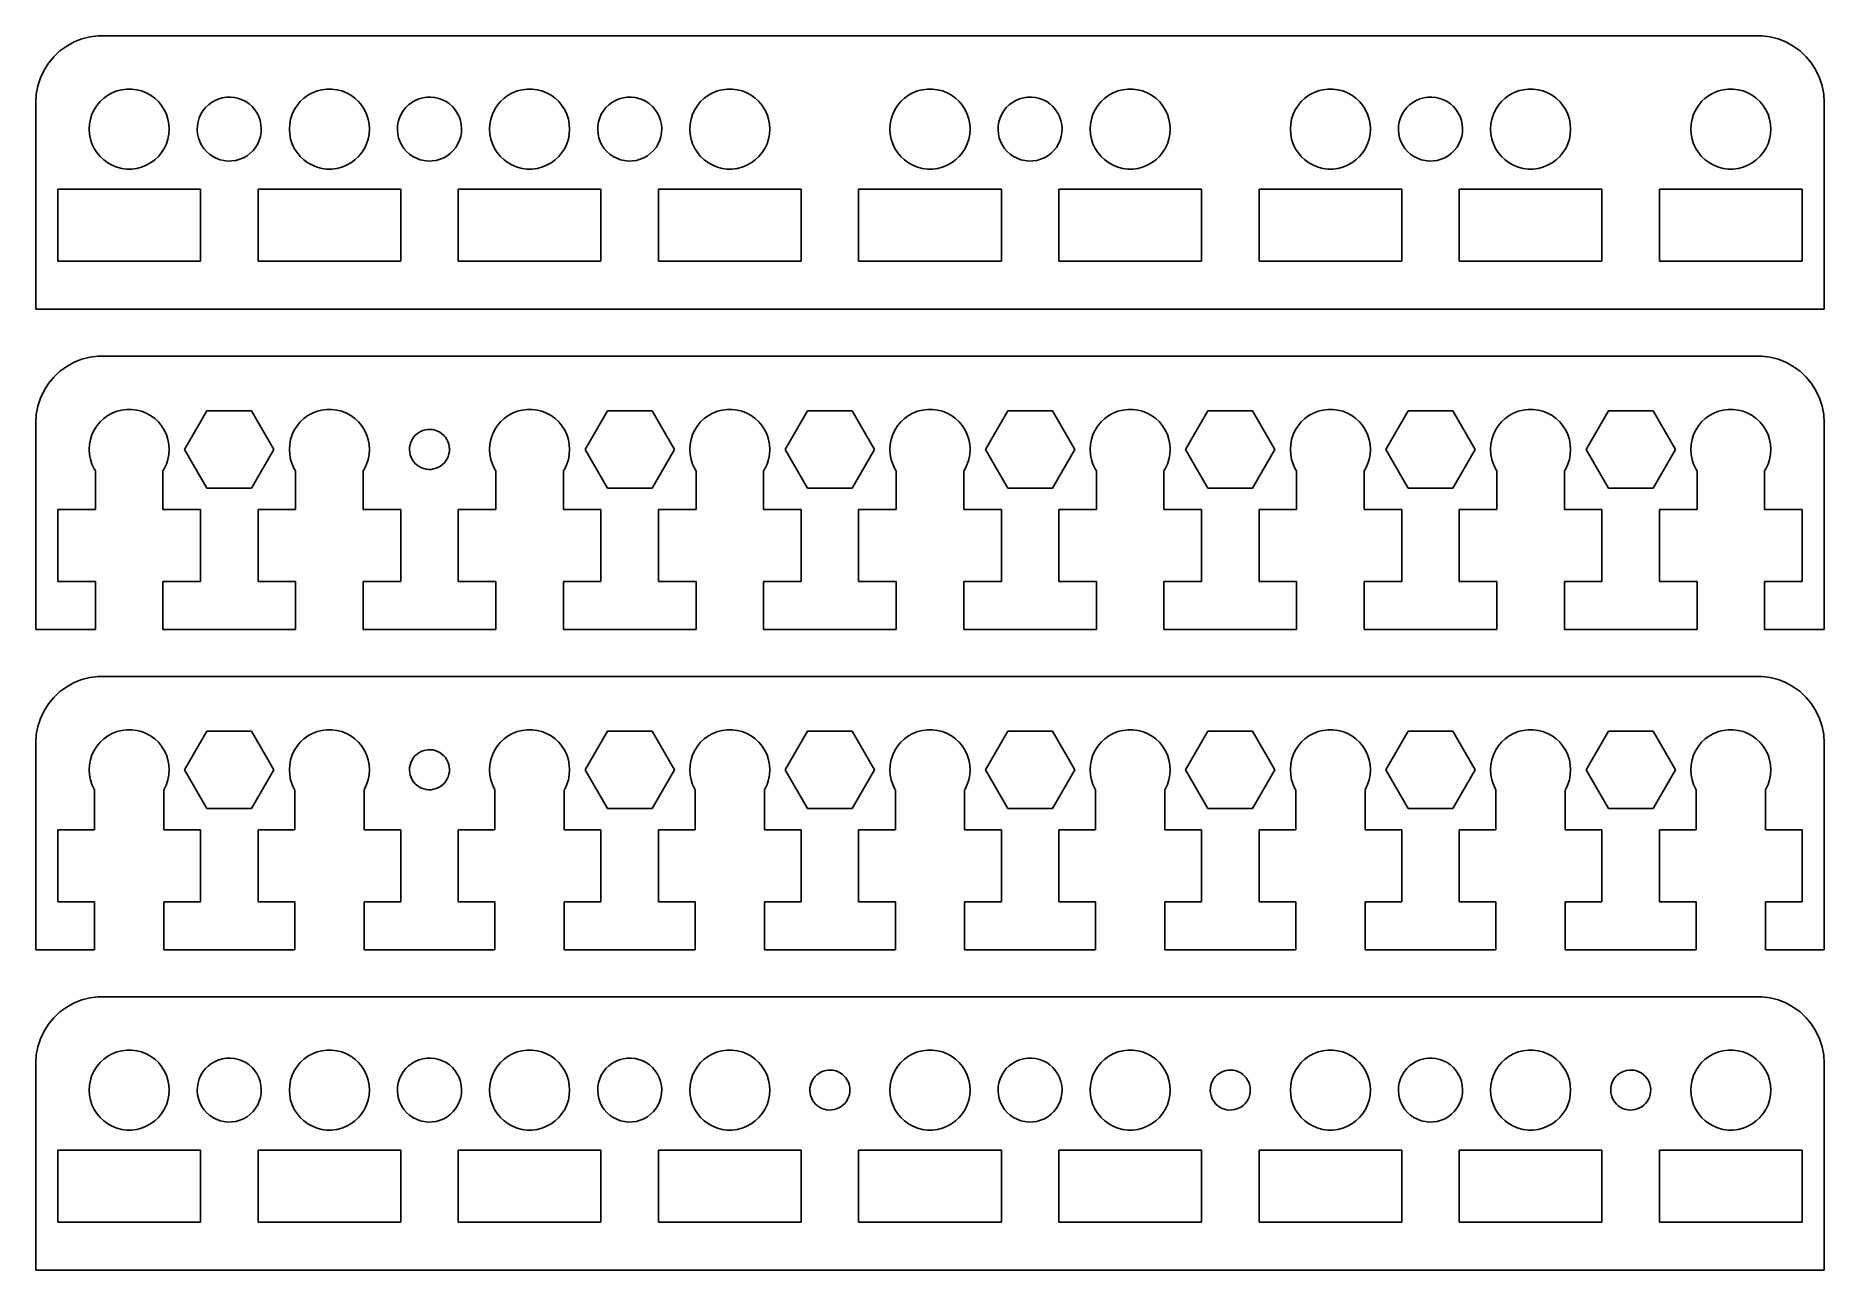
# Model space of a CAD drawing. Header units: metres. Extents: x -67 to 67, y 0 to 92.
import ezdxf

# ---------------------------------------------------------------- set-up
doc = ezdxf.new("R2010")
doc.units = ezdxf.units.M

msp = doc.modelspace()

# ---------------------------------------------------------------- linework, layer by layer
for p, q in [((-62.3139, 92.4901), (-62.9369, 92.4114)), ((62.3139, 92.4901), (-62.3139, 92.4901)), ((62.9369, 92.4114), (62.3139, 92.4901)), ((-65.1871, 91.3526), (-65.6448, 90.9227)), ((-64.6791, 91.7216), (-65.1871, 91.3526)), ((-64.1289, 92.0241), (-64.6791, 91.7216)), ((-63.5451, 92.2553), (-64.1289, 92.0241)), ((-62.9369, 92.4114), (-63.5451, 92.2553)), ((63.5451, 92.2553), (62.9369, 92.4114)), ((64.1289, 92.0241), (63.5451, 92.2553)), ((64.6791, 91.7216), (64.1289, 92.0241)), ((65.1871, 91.3526), (64.6791, 91.7216)), ((65.6448, 90.9227), (65.1871, 91.3526)), ((-66.3815, 89.9088), (-66.6489, 89.3406)), ((-66.0451, 90.4389), (-66.3815, 89.9088)), ((-65.6448, 90.9227), (-66.0451, 90.4389)), ((66.0451, 90.4389), (65.6448, 90.9227)), ((66.3815, 89.9088), (66.0451, 90.4389)), ((66.6489, 89.3406), (66.3815, 89.9088)), ((-66.8429, 88.7434), (-66.9606, 88.1267)), ((-66.6489, 89.3406), (-66.8429, 88.7434)), ((-60.927, 88.3532), (-60.5621, 88.4469)), ((-60.5621, 88.4469), (-60.1884, 88.4941)), ((-60.1884, 88.4941), (-59.8116, 88.4941)), ((-59.8116, 88.4941), (-59.4379, 88.4469)), ((-59.4379, 88.4469), (-59.0729, 88.3532)), ((-45.927, 88.3532), (-45.5621, 88.4469)), ((-45.5621, 88.4469), (-45.1884, 88.4941)), ((-45.1884, 88.4941), (-44.8116, 88.4941)), ((-44.8116, 88.4941), (-44.4379, 88.4469)), ((-44.4379, 88.4469), (-44.0729, 88.3532)), ((-30.927, 88.3532), (-30.5621, 88.4469)), ((-30.5621, 88.4469), (-30.1884, 88.4941)), ((-30.1884, 88.4941), (-29.8116, 88.4941)), ((-29.8116, 88.4941), (-29.4379, 88.4469)), ((-29.4379, 88.4469), (-29.0729, 88.3532)), ((-15.927, 88.3532), (-15.5621, 88.4469)), ((-15.5621, 88.4469), (-15.1884, 88.4941)), ((-15.1884, 88.4941), (-14.8116, 88.4941)), ((-14.8116, 88.4941), (-14.4379, 88.4469)), ((-14.4379, 88.4469), (-14.0729, 88.3532)), ((-0.92705, 88.3532), (-0.56213, 88.4469)), ((-0.56213, 88.4469), (-0.18837, 88.4941)), ((-0.18837, 88.4941), (0.18837, 88.4941)), ((0.18837, 88.4941), (0.56213, 88.4469)), ((0.56213, 88.4469), (0.92705, 88.3532)), ((14.0729, 88.3532), (14.4379, 88.4469)), ((14.4379, 88.4469), (14.8116, 88.4941)), ((14.8116, 88.4941), (15.1884, 88.4941)), ((15.1884, 88.4941), (15.5621, 88.4469)), ((15.5621, 88.4469), (15.927, 88.3532)), ((29.0729, 88.3532), (29.4379, 88.4469)), ((29.4379, 88.4469), (29.8116, 88.4941)), ((29.8116, 88.4941), (30.1884, 88.4941)), ((30.1884, 88.4941), (30.5621, 88.4469)), ((30.5621, 88.4469), (30.927, 88.3532)), ((44.0729, 88.3532), (44.4379, 88.4469)), ((44.4379, 88.4469), (44.8116, 88.4941)), ((44.8116, 88.4941), (45.1884, 88.4941)), ((45.1884, 88.4941), (45.5621, 88.4469)), ((45.5621, 88.4469), (45.927, 88.3532)), ((59.0729, 88.3532), (59.4379, 88.4469)), ((59.4379, 88.4469), (59.8116, 88.4941)), ((59.8116, 88.4941), (60.1884, 88.4941)), ((60.1884, 88.4941), (60.5621, 88.4469)), ((60.5621, 88.4469), (60.927, 88.3532)), ((66.8429, 88.7434), (66.6489, 89.3406)), ((66.9606, 88.1267), (66.8429, 88.7434)), ((-66.9606, 88.1267), (-67, 87.5)), ((-67, 87.5), (-67, 72)), ((-62.6289, 86.9453), (-62.427, 87.2634)), ((-62.427, 87.2634), (-62.1869, 87.5536)), ((-62.1869, 87.5536), (-61.9123, 87.8115)), ((-61.9123, 87.8115), (-61.6075, 88.033)), ((-61.6075, 88.033), (-61.2773, 88.2145)), ((-61.2773, 88.2145), (-60.927, 88.3532)), ((-59.0729, 88.3532), (-58.7227, 88.2145)), ((-58.7227, 88.2145), (-58.3925, 88.033)), ((-58.3925, 88.033), (-58.0877, 87.8115)), ((-58.0877, 87.8115), (-57.8131, 87.5536)), ((-57.8131, 87.5536), (-57.5729, 87.2634)), ((-57.5729, 87.2634), (-57.3711, 86.9453)), ((-54.4707, 86.8697), (-54.2835, 87.1059)), ((-54.2835, 87.1059), (-54.0682, 87.3168)), ((-54.0682, 87.3168), (-53.8281, 87.499)), ((-53.8281, 87.499), (-53.5671, 87.6497)), ((-53.5671, 87.6497), (-53.2893, 87.7665)), ((-53.2893, 87.7665), (-52.999, 87.8475)), ((-52.999, 87.8475), (-52.7008, 87.8916)), ((-52.7008, 87.8916), (-52.3995, 87.8979)), ((-52.3995, 87.8979), (-52.0997, 87.8664)), ((-52.0997, 87.8664), (-51.8063, 87.7976)), ((-51.8063, 87.7976), (-51.5238, 87.6925)), ((-51.5238, 87.6925), (-51.2567, 87.5529)), ((-51.2567, 87.5529), (-51.0092, 87.3809)), ((-51.0092, 87.3809), (-50.7853, 87.1792)), ((-50.7853, 87.1792), (-50.5883, 86.951)), ((-47.6289, 86.9453), (-47.427, 87.2634)), ((-47.427, 87.2634), (-47.1869, 87.5536)), ((-47.1869, 87.5536), (-46.9123, 87.8115)), ((-46.9123, 87.8115), (-46.6075, 88.033)), ((-46.6075, 88.033), (-46.2773, 88.2145)), ((-46.2773, 88.2145), (-45.927, 88.3532)), ((-44.0729, 88.3532), (-43.7227, 88.2145)), ((-43.7227, 88.2145), (-43.3925, 88.033)), ((-43.3925, 88.033), (-43.0877, 87.8115)), ((-43.0877, 87.8115), (-42.8131, 87.5536)), ((-42.8131, 87.5536), (-42.5729, 87.2634)), ((-42.5729, 87.2634), (-42.3711, 86.9453)), ((-39.4707, 86.8697), (-39.2835, 87.1059)), ((-39.2835, 87.1059), (-39.0682, 87.3168)), ((-39.0682, 87.3168), (-38.8281, 87.499)), ((-38.8281, 87.499), (-38.5671, 87.6497)), ((-38.5671, 87.6497), (-38.2893, 87.7665)), ((-38.2893, 87.7665), (-37.999, 87.8475)), ((-37.999, 87.8475), (-37.7008, 87.8916)), ((-37.7008, 87.8916), (-37.3995, 87.8979)), ((-37.3995, 87.8979), (-37.0997, 87.8664)), ((-37.0997, 87.8664), (-36.8063, 87.7976)), ((-36.8063, 87.7976), (-36.5238, 87.6925)), ((-36.5238, 87.6925), (-36.2567, 87.5529)), ((-36.2567, 87.5529), (-36.0092, 87.3809)), ((-36.0092, 87.3809), (-35.7853, 87.1792)), ((-35.7853, 87.1792), (-35.5883, 86.951)), ((-32.6289, 86.9453), (-32.427, 87.2634)), ((-32.427, 87.2634), (-32.1869, 87.5536)), ((-32.1869, 87.5536), (-31.9123, 87.8115)), ((-31.9123, 87.8115), (-31.6075, 88.033)), ((-31.6075, 88.033), (-31.2773, 88.2145)), ((-31.2773, 88.2145), (-30.927, 88.3532)), ((-29.0729, 88.3532), (-28.7227, 88.2145)), ((-28.7227, 88.2145), (-28.3925, 88.033)), ((-28.3925, 88.033), (-28.0877, 87.8115)), ((-28.0877, 87.8115), (-27.8131, 87.5536)), ((-27.8131, 87.5536), (-27.5729, 87.2634)), ((-27.5729, 87.2634), (-27.3711, 86.9453)), ((-24.4707, 86.8697), (-24.2835, 87.1059)), ((-24.2835, 87.1059), (-24.0682, 87.3168)), ((-24.0682, 87.3168), (-23.8281, 87.499)), ((-23.8281, 87.499), (-23.5671, 87.6497)), ((-23.5671, 87.6497), (-23.2893, 87.7665)), ((-23.2893, 87.7665), (-22.999, 87.8475)), ((-22.999, 87.8475), (-22.7008, 87.8916)), ((-22.7008, 87.8916), (-22.3995, 87.8979)), ((-22.3995, 87.8979), (-22.0997, 87.8664)), ((-22.0997, 87.8664), (-21.8063, 87.7976)), ((-21.8063, 87.7976), (-21.5238, 87.6925)), ((-21.5238, 87.6925), (-21.2567, 87.5529)), ((-21.2567, 87.5529), (-21.0092, 87.3809)), ((-21.0092, 87.3809), (-20.7853, 87.1792)), ((-20.7853, 87.1792), (-20.5883, 86.951)), ((-17.6289, 86.9453), (-17.427, 87.2634)), ((-17.427, 87.2634), (-17.1869, 87.5536)), ((-17.1869, 87.5536), (-16.9123, 87.8115)), ((-16.9123, 87.8115), (-16.6075, 88.033)), ((-16.6075, 88.033), (-16.2773, 88.2145)), ((-16.2773, 88.2145), (-15.927, 88.3532)), ((-14.0729, 88.3532), (-13.7227, 88.2145)), ((-13.7227, 88.2145), (-13.3925, 88.033)), ((-13.3925, 88.033), (-13.0877, 87.8115)), ((-13.0877, 87.8115), (-12.8131, 87.5536)), ((-12.8131, 87.5536), (-12.5729, 87.2634)), ((-12.5729, 87.2634), (-12.3711, 86.9453)), ((-2.62891, 86.9453), (-2.42705, 87.2634)), ((-2.42705, 87.2634), (-2.1869, 87.5536)), ((-2.1869, 87.5536), (-1.91226, 87.8115)), ((-1.91226, 87.8115), (-1.60747, 88.033)), ((-1.60747, 88.033), (-1.27733, 88.2145)), ((-1.27733, 88.2145), (-0.92705, 88.3532)), ((0.92705, 88.3532), (1.27733, 88.2145)), ((1.27733, 88.2145), (1.60747, 88.033)), ((1.60747, 88.033), (1.91226, 87.8115)), ((1.91226, 87.8115), (2.1869, 87.5536)), ((2.1869, 87.5536), (2.42705, 87.2634)), ((2.42705, 87.2634), (2.62891, 86.9453)), ((5.52924, 86.8697), (5.71645, 87.1059)), ((5.71645, 87.1059), (5.93178, 87.3168)), ((5.93178, 87.3168), (6.17186, 87.499)), ((6.17186, 87.499), (6.43286, 87.6497)), ((6.43286, 87.6497), (6.71071, 87.7665)), ((6.71071, 87.7665), (7.00101, 87.8475)), ((7.00101, 87.8475), (7.29916, 87.8916)), ((7.29916, 87.8916), (7.60049, 87.8979)), ((7.60049, 87.8979), (7.90024, 87.8664)), ((7.90024, 87.8664), (8.19366, 87.7976)), ((8.19366, 87.7976), (8.47617, 87.6925)), ((8.47617, 87.6925), (8.74326, 87.5529)), ((8.74326, 87.5529), (8.99075, 87.3809)), ((8.99075, 87.3809), (9.21472, 87.1792)), ((9.21472, 87.1792), (9.41167, 86.951)), ((12.3711, 86.9453), (12.5729, 87.2634)), ((12.5729, 87.2634), (12.8131, 87.5536)), ((12.8131, 87.5536), (13.0877, 87.8115)), ((13.0877, 87.8115), (13.3925, 88.033)), ((13.3925, 88.033), (13.7227, 88.2145)), ((13.7227, 88.2145), (14.0729, 88.3532)), ((15.927, 88.3532), (16.2773, 88.2145)), ((16.2773, 88.2145), (16.6075, 88.033)), ((16.6075, 88.033), (16.9123, 87.8115)), ((16.9123, 87.8115), (17.1869, 87.5536)), ((17.1869, 87.5536), (17.427, 87.2634)), ((17.427, 87.2634), (17.6289, 86.9453)), ((27.3711, 86.9453), (27.5729, 87.2634)), ((27.5729, 87.2634), (27.8131, 87.5536)), ((27.8131, 87.5536), (28.0877, 87.8115)), ((28.0877, 87.8115), (28.3925, 88.033)), ((28.3925, 88.033), (28.7227, 88.2145)), ((28.7227, 88.2145), (29.0729, 88.3532)), ((30.927, 88.3532), (31.2773, 88.2145)), ((31.2773, 88.2145), (31.6075, 88.033)), ((31.6075, 88.033), (31.9123, 87.8115)), ((31.9123, 87.8115), (32.1869, 87.5536)), ((32.1869, 87.5536), (32.427, 87.2634)), ((32.427, 87.2634), (32.6289, 86.9453)), ((35.5292, 86.8697), (35.7164, 87.1059)), ((35.7164, 87.1059), (35.9318, 87.3168)), ((35.9318, 87.3168), (36.1719, 87.499)), ((36.1719, 87.499), (36.4329, 87.6497)), ((36.4329, 87.6497), (36.7107, 87.7665)), ((36.7107, 87.7665), (37.001, 87.8475)), ((37.001, 87.8475), (37.2992, 87.8916)), ((37.2992, 87.8916), (37.6005, 87.8979)), ((37.6005, 87.8979), (37.9002, 87.8664)), ((37.9002, 87.8664), (38.1937, 87.7976)), ((38.1937, 87.7976), (38.4762, 87.6925)), ((38.4762, 87.6925), (38.7433, 87.5529)), ((38.7433, 87.5529), (38.9908, 87.3809)), ((38.9908, 87.3809), (39.2147, 87.1792)), ((39.2147, 87.1792), (39.4117, 86.951)), ((42.3711, 86.9453), (42.5729, 87.2634)), ((42.5729, 87.2634), (42.8131, 87.5536)), ((42.8131, 87.5536), (43.0877, 87.8115)), ((43.0877, 87.8115), (43.3925, 88.033)), ((43.3925, 88.033), (43.7227, 88.2145)), ((43.7227, 88.2145), (44.0729, 88.3532)), ((45.927, 88.3532), (46.2773, 88.2145)), ((46.2773, 88.2145), (46.6075, 88.033)), ((46.6075, 88.033), (46.9123, 87.8115)), ((46.9123, 87.8115), (47.1869, 87.5536)), ((47.1869, 87.5536), (47.427, 87.2634)), ((47.427, 87.2634), (47.6289, 86.9453)), ((57.3711, 86.9453), (57.5729, 87.2634)), ((57.5729, 87.2634), (57.8131, 87.5536)), ((57.8131, 87.5536), (58.0877, 87.8115)), ((58.0877, 87.8115), (58.3925, 88.033)), ((58.3925, 88.033), (58.7227, 88.2145)), ((58.7227, 88.2145), (59.0729, 88.3532)), ((60.927, 88.3532), (61.2773, 88.2145)), ((61.2773, 88.2145), (61.6075, 88.033)), ((61.6075, 88.033), (61.9123, 87.8115)), ((61.9123, 87.8115), (62.1869, 87.5536)), ((62.1869, 87.5536), (62.427, 87.2634)), ((62.427, 87.2634), (62.6289, 86.9453)), ((67, 87.5), (66.9606, 88.1267)), ((67, 72), (67, 87.5)), ((-63, 85.5), (-62.9763, 85.876)), ((-62.9763, 85.876), (-62.9057, 86.2461)), ((-62.9057, 86.2461), (-62.7893, 86.6044)), ((-62.7893, 86.6044), (-62.6289, 86.9453)), ((-57.3711, 86.9453), (-57.2107, 86.6044)), ((-57.2107, 86.6044), (-57.0942, 86.2461)), ((-57.0942, 86.2461), (-57.0237, 85.876)), ((-57.0237, 85.876), (-57, 85.5)), ((-54.8868, 85.7509), (-54.8366, 86.048)), ((-54.8366, 86.048), (-54.7495, 86.3366)), ((-54.7495, 86.3366), (-54.6269, 86.6119)), ((-54.6269, 86.6119), (-54.4707, 86.8697)), ((-50.5883, 86.951), (-50.4215, 86.7)), ((-50.4215, 86.7), (-50.2875, 86.43)), ((-50.2875, 86.43), (-50.1884, 86.1454)), ((-50.1884, 86.1454), (-50.1257, 85.8506)), ((-50.1257, 85.8506), (-50.1005, 85.5502)), ((-48, 85.5), (-47.9763, 85.876)), ((-47.9763, 85.876), (-47.9057, 86.2461)), ((-47.9057, 86.2461), (-47.7893, 86.6044)), ((-47.7893, 86.6044), (-47.6289, 86.9453)), ((-42.3711, 86.9453), (-42.2107, 86.6044)), ((-42.2107, 86.6044), (-42.0942, 86.2461)), ((-42.0942, 86.2461), (-42.0237, 85.876)), ((-42.0237, 85.876), (-42, 85.5)), ((-39.8868, 85.7509), (-39.8366, 86.048)), ((-39.8366, 86.048), (-39.7495, 86.3366)), ((-39.7495, 86.3366), (-39.6269, 86.6119)), ((-39.6269, 86.6119), (-39.4707, 86.8697)), ((-35.5883, 86.951), (-35.4215, 86.7)), ((-35.4215, 86.7), (-35.2875, 86.43)), ((-35.2875, 86.43), (-35.1884, 86.1454)), ((-35.1884, 86.1454), (-35.1257, 85.8506)), ((-35.1257, 85.8506), (-35.1005, 85.5502)), ((-33, 85.5), (-32.9763, 85.876)), ((-32.9763, 85.876), (-32.9057, 86.2461)), ((-32.9057, 86.2461), (-32.7893, 86.6044)), ((-32.7893, 86.6044), (-32.6289, 86.9453)), ((-27.3711, 86.9453), (-27.2107, 86.6044)), ((-27.2107, 86.6044), (-27.0942, 86.2461)), ((-27.0942, 86.2461), (-27.0237, 85.876)), ((-27.0237, 85.876), (-27, 85.5)), ((-24.8868, 85.7509), (-24.8366, 86.048)), ((-24.8366, 86.048), (-24.7495, 86.3366)), ((-24.7495, 86.3366), (-24.6269, 86.6119)), ((-24.6269, 86.6119), (-24.4707, 86.8697)), ((-20.5883, 86.951), (-20.4215, 86.7)), ((-20.4215, 86.7), (-20.2875, 86.43)), ((-20.2875, 86.43), (-20.1884, 86.1454)), ((-20.1884, 86.1454), (-20.1257, 85.8506)), ((-20.1257, 85.8506), (-20.1005, 85.5502)), ((-18, 85.5), (-17.9763, 85.876)), ((-17.9763, 85.876), (-17.9057, 86.2461)), ((-17.9057, 86.2461), (-17.7893, 86.6044)), ((-17.7893, 86.6044), (-17.6289, 86.9453)), ((-12.3711, 86.9453), (-12.2107, 86.6044)), ((-12.2107, 86.6044), (-12.0942, 86.2461)), ((-12.0942, 86.2461), (-12.0237, 85.876)), ((-12.0237, 85.876), (-12, 85.5)), ((-3, 85.5), (-2.97633, 85.876)), ((-2.97633, 85.876), (-2.90575, 86.2461)), ((-2.90575, 86.2461), (-2.78932, 86.6044)), ((-2.78932, 86.6044), (-2.62891, 86.9453)), ((2.62891, 86.9453), (2.78932, 86.6044)), ((2.78932, 86.6044), (2.90575, 86.2461)), ((2.90575, 86.2461), (2.97633, 85.876)), ((2.97633, 85.876), (3, 85.5)), ((5.11314, 85.7509), (5.16341, 86.048)), ((5.16341, 86.048), (5.25052, 86.3366)), ((5.25052, 86.3366), (5.37311, 86.6119)), ((5.37311, 86.6119), (5.52924, 86.8697)), ((9.41167, 86.951), (9.57846, 86.7)), ((9.57846, 86.7), (9.71246, 86.43)), ((9.71246, 86.43), (9.81158, 86.1454)), ((9.81158, 86.1454), (9.87425, 85.8506)), ((9.87425, 85.8506), (9.89946, 85.5502)), ((12, 85.5), (12.0237, 85.876)), ((12.0237, 85.876), (12.0942, 86.2461)), ((12.0942, 86.2461), (12.2107, 86.6044)), ((12.2107, 86.6044), (12.3711, 86.9453)), ((17.6289, 86.9453), (17.7893, 86.6044)), ((17.7893, 86.6044), (17.9057, 86.2461)), ((17.9057, 86.2461), (17.9763, 85.876)), ((17.9763, 85.876), (18, 85.5)), ((27, 85.5), (27.0237, 85.876)), ((27.0237, 85.876), (27.0942, 86.2461)), ((27.0942, 86.2461), (27.2107, 86.6044)), ((27.2107, 86.6044), (27.3711, 86.9453)), ((32.6289, 86.9453), (32.7893, 86.6044)), ((32.7893, 86.6044), (32.9057, 86.2461)), ((32.9057, 86.2461), (32.9763, 85.876)), ((32.9763, 85.876), (33, 85.5)), ((35.1131, 85.7509), (35.1634, 86.048)), ((35.1634, 86.048), (35.2505, 86.3366)), ((35.2505, 86.3366), (35.3731, 86.6119)), ((35.3731, 86.6119), (35.5292, 86.8697)), ((39.4117, 86.951), (39.5785, 86.7)), ((39.5785, 86.7), (39.7125, 86.43)), ((39.7125, 86.43), (39.8116, 86.1454)), ((39.8116, 86.1454), (39.8743, 85.8506)), ((39.8743, 85.8506), (39.8995, 85.5502)), ((42, 85.5), (42.0237, 85.876)), ((42.0237, 85.876), (42.0942, 86.2461)), ((42.0942, 86.2461), (42.2107, 86.6044)), ((42.2107, 86.6044), (42.3711, 86.9453)), ((47.6289, 86.9453), (47.7893, 86.6044)), ((47.7893, 86.6044), (47.9057, 86.2461)), ((47.9057, 86.2461), (47.9763, 85.876)), ((47.9763, 85.876), (48, 85.5)), ((57, 85.5), (57.0237, 85.876)), ((57.0237, 85.876), (57.0942, 86.2461)), ((57.0942, 86.2461), (57.2107, 86.6044)), ((57.2107, 86.6044), (57.3711, 86.9453)), ((62.6289, 86.9453), (62.7893, 86.6044)), ((62.7893, 86.6044), (62.9057, 86.2461)), ((62.9057, 86.2461), (62.9763, 85.876)), ((62.9763, 85.876), (63, 85.5)), ((-62.9763, 85.124), (-63, 85.5)), ((-62.9057, 84.7539), (-62.9763, 85.124)), ((-62.7893, 84.3956), (-62.9057, 84.7539)), ((-57.0942, 84.7539), (-57.2107, 84.3956)), ((-57.0237, 85.124), (-57.0942, 84.7539)), ((-57, 85.5), (-57.0237, 85.124)), ((-54.8995, 85.4497), (-54.8868, 85.7509)), ((-54.8743, 85.1494), (-54.8995, 85.4497)), ((-54.8116, 84.8546), (-54.8743, 85.1494)), ((-54.7125, 84.57), (-54.8116, 84.8546)), ((-54.5785, 84.3), (-54.7125, 84.57)), ((-50.2505, 84.6634), (-50.3731, 84.3881)), ((-50.1634, 84.952), (-50.2505, 84.6634)), ((-50.1131, 85.2491), (-50.1634, 84.952)), ((-50.1005, 85.5502), (-50.1131, 85.2491)), ((-47.9763, 85.124), (-48, 85.5)), ((-47.9057, 84.7539), (-47.9763, 85.124)), ((-47.7893, 84.3956), (-47.9057, 84.7539)), ((-42.0942, 84.7539), (-42.2107, 84.3956)), ((-42.0237, 85.124), (-42.0942, 84.7539)), ((-42, 85.5), (-42.0237, 85.124)), ((-39.8995, 85.4497), (-39.8868, 85.7509)), ((-39.8743, 85.1494), (-39.8995, 85.4497)), ((-39.8116, 84.8546), (-39.8743, 85.1494)), ((-39.7125, 84.57), (-39.8116, 84.8546)), ((-39.5785, 84.3), (-39.7125, 84.57)), ((-35.2505, 84.6634), (-35.3731, 84.3881)), ((-35.1634, 84.952), (-35.2505, 84.6634)), ((-35.1131, 85.2491), (-35.1634, 84.952)), ((-35.1005, 85.5502), (-35.1131, 85.2491)), ((-32.9763, 85.124), (-33, 85.5)), ((-32.9057, 84.7539), (-32.9763, 85.124)), ((-32.7893, 84.3956), (-32.9057, 84.7539)), ((-27.0942, 84.7539), (-27.2107, 84.3956)), ((-27.0237, 85.124), (-27.0942, 84.7539)), ((-27, 85.5), (-27.0237, 85.124)), ((-24.8995, 85.4497), (-24.8868, 85.7509)), ((-24.8743, 85.1494), (-24.8995, 85.4497)), ((-24.8116, 84.8546), (-24.8743, 85.1494)), ((-24.7125, 84.57), (-24.8116, 84.8546)), ((-24.5785, 84.3), (-24.7125, 84.57)), ((-20.2505, 84.6634), (-20.3731, 84.3881)), ((-20.1634, 84.952), (-20.2505, 84.6634)), ((-20.1131, 85.2491), (-20.1634, 84.952)), ((-20.1005, 85.5502), (-20.1131, 85.2491)), ((-17.9763, 85.124), (-18, 85.5)), ((-17.9057, 84.7539), (-17.9763, 85.124)), ((-17.7893, 84.3956), (-17.9057, 84.7539)), ((-12.0942, 84.7539), (-12.2107, 84.3956)), ((-12.0237, 85.124), (-12.0942, 84.7539)), ((-12, 85.5), (-12.0237, 85.124)), ((-2.97633, 85.124), (-3, 85.5)), ((-2.90575, 84.7539), (-2.97633, 85.124)), ((-2.78932, 84.3956), (-2.90575, 84.7539)), ((2.90575, 84.7539), (2.78932, 84.3956)), ((2.97633, 85.124), (2.90575, 84.7539)), ((3, 85.5), (2.97633, 85.124)), ((5.10052, 85.4497), (5.11314, 85.7509)), ((5.12573, 85.1494), (5.10052, 85.4497)), ((5.1884, 84.8546), (5.12573, 85.1494)), ((5.28752, 84.57), (5.1884, 84.8546)), ((5.42152, 84.3), (5.28752, 84.57)), ((9.74947, 84.6634), (9.62688, 84.3881)), ((9.83658, 84.952), (9.74947, 84.6634)), ((9.88684, 85.2491), (9.83658, 84.952)), ((9.89946, 85.5502), (9.88684, 85.2491)), ((12.0237, 85.124), (12, 85.5)), ((12.0942, 84.7539), (12.0237, 85.124)), ((12.2107, 84.3956), (12.0942, 84.7539)), ((17.9057, 84.7539), (17.7893, 84.3956)), ((17.9763, 85.124), (17.9057, 84.7539)), ((18, 85.5), (17.9763, 85.124)), ((27.0237, 85.124), (27, 85.5)), ((27.0942, 84.7539), (27.0237, 85.124)), ((27.2107, 84.3956), (27.0942, 84.7539)), ((32.9057, 84.7539), (32.7893, 84.3956)), ((32.9763, 85.124), (32.9057, 84.7539)), ((33, 85.5), (32.9763, 85.124)), ((35.1005, 85.4497), (35.1131, 85.7509)), ((35.1257, 85.1494), (35.1005, 85.4497)), ((35.1884, 84.8546), (35.1257, 85.1494)), ((35.2875, 84.57), (35.1884, 84.8546)), ((35.4215, 84.3), (35.2875, 84.57)), ((39.7495, 84.6634), (39.6269, 84.3881)), ((39.8366, 84.952), (39.7495, 84.6634)), ((39.8868, 85.2491), (39.8366, 84.952)), ((39.8995, 85.5502), (39.8868, 85.2491)), ((42.0237, 85.124), (42, 85.5)), ((42.0942, 84.7539), (42.0237, 85.124)), ((42.2107, 84.3956), (42.0942, 84.7539)), ((47.9057, 84.7539), (47.7893, 84.3956)), ((47.9763, 85.124), (47.9057, 84.7539)), ((48, 85.5), (47.9763, 85.124)), ((57.0237, 85.124), (57, 85.5)), ((57.0942, 84.7539), (57.0237, 85.124)), ((57.2107, 84.3956), (57.0942, 84.7539)), ((62.9057, 84.7539), (62.7893, 84.3956)), ((62.9763, 85.124), (62.9057, 84.7539)), ((63, 85.5), (62.9763, 85.124)), ((-62.6289, 84.0547), (-62.7893, 84.3956)), ((-62.427, 83.7366), (-62.6289, 84.0547)), ((-62.1869, 83.4464), (-62.427, 83.7366)), ((-61.9123, 83.1884), (-62.1869, 83.4464)), ((-61.6075, 82.967), (-61.9123, 83.1884)), ((-58.0877, 83.1884), (-58.3925, 82.967)), ((-57.8131, 83.4464), (-58.0877, 83.1884)), ((-57.5729, 83.7366), (-57.8131, 83.4464)), ((-57.3711, 84.0547), (-57.5729, 83.7366)), ((-57.2107, 84.3956), (-57.3711, 84.0547)), ((-54.4117, 84.049), (-54.5785, 84.3)), ((-54.2147, 83.8208), (-54.4117, 84.049)), ((-53.9908, 83.6191), (-54.2147, 83.8208)), ((-53.7433, 83.4471), (-53.9908, 83.6191)), ((-53.4762, 83.3075), (-53.7433, 83.4471)), ((-53.1937, 83.2024), (-53.4762, 83.3075)), ((-52.9002, 83.1336), (-53.1937, 83.2024)), ((-52.6005, 83.1021), (-52.9002, 83.1336)), ((-52.2992, 83.1084), (-52.6005, 83.1021)), ((-52.001, 83.1524), (-52.2992, 83.1084)), ((-51.7107, 83.2335), (-52.001, 83.1524)), ((-51.4329, 83.3503), (-51.7107, 83.2335)), ((-51.1719, 83.501), (-51.4329, 83.3503)), ((-50.9318, 83.6832), (-51.1719, 83.501)), ((-50.7164, 83.8941), (-50.9318, 83.6832)), ((-50.5292, 84.1303), (-50.7164, 83.8941)), ((-50.3731, 84.3881), (-50.5292, 84.1303)), ((-47.6289, 84.0547), (-47.7893, 84.3956)), ((-47.427, 83.7366), (-47.6289, 84.0547)), ((-47.1869, 83.4464), (-47.427, 83.7366)), ((-46.9123, 83.1884), (-47.1869, 83.4464)), ((-46.6075, 82.967), (-46.9123, 83.1884)), ((-43.0877, 83.1884), (-43.3925, 82.967)), ((-42.8131, 83.4464), (-43.0877, 83.1884)), ((-42.5729, 83.7366), (-42.8131, 83.4464)), ((-42.3711, 84.0547), (-42.5729, 83.7366)), ((-42.2107, 84.3956), (-42.3711, 84.0547)), ((-39.4117, 84.049), (-39.5785, 84.3)), ((-39.2147, 83.8208), (-39.4117, 84.049)), ((-38.9908, 83.6191), (-39.2147, 83.8208)), ((-38.7433, 83.4471), (-38.9908, 83.6191)), ((-38.4762, 83.3075), (-38.7433, 83.4471)), ((-38.1937, 83.2024), (-38.4762, 83.3075)), ((-37.9002, 83.1336), (-38.1937, 83.2024)), ((-37.6005, 83.1021), (-37.9002, 83.1336)), ((-37.2992, 83.1084), (-37.6005, 83.1021)), ((-37.001, 83.1524), (-37.2992, 83.1084)), ((-36.7107, 83.2335), (-37.001, 83.1524)), ((-36.4329, 83.3503), (-36.7107, 83.2335)), ((-36.1719, 83.501), (-36.4329, 83.3503)), ((-35.9318, 83.6832), (-36.1719, 83.501)), ((-35.7164, 83.8941), (-35.9318, 83.6832)), ((-35.5292, 84.1303), (-35.7164, 83.8941)), ((-35.3731, 84.3881), (-35.5292, 84.1303)), ((-32.6289, 84.0547), (-32.7893, 84.3956)), ((-32.427, 83.7366), (-32.6289, 84.0547)), ((-32.1869, 83.4464), (-32.427, 83.7366)), ((-31.9123, 83.1884), (-32.1869, 83.4464)), ((-31.6075, 82.967), (-31.9123, 83.1884)), ((-28.0877, 83.1884), (-28.3925, 82.967)), ((-27.8131, 83.4464), (-28.0877, 83.1884)), ((-27.5729, 83.7366), (-27.8131, 83.4464)), ((-27.3711, 84.0547), (-27.5729, 83.7366)), ((-27.2107, 84.3956), (-27.3711, 84.0547)), ((-24.4117, 84.049), (-24.5785, 84.3)), ((-24.2147, 83.8208), (-24.4117, 84.049)), ((-23.9908, 83.6191), (-24.2147, 83.8208)), ((-23.7433, 83.4471), (-23.9908, 83.6191)), ((-23.4762, 83.3075), (-23.7433, 83.4471)), ((-23.1937, 83.2024), (-23.4762, 83.3075)), ((-22.9002, 83.1336), (-23.1937, 83.2024)), ((-22.6005, 83.1021), (-22.9002, 83.1336)), ((-22.2992, 83.1084), (-22.6005, 83.1021)), ((-22.001, 83.1524), (-22.2992, 83.1084)), ((-21.7107, 83.2335), (-22.001, 83.1524)), ((-21.4329, 83.3503), (-21.7107, 83.2335)), ((-21.1719, 83.501), (-21.4329, 83.3503)), ((-20.9318, 83.6832), (-21.1719, 83.501)), ((-20.7164, 83.8941), (-20.9318, 83.6832)), ((-20.5292, 84.1303), (-20.7164, 83.8941)), ((-20.3731, 84.3881), (-20.5292, 84.1303)), ((-17.6289, 84.0547), (-17.7893, 84.3956)), ((-17.427, 83.7366), (-17.6289, 84.0547)), ((-17.1869, 83.4464), (-17.427, 83.7366)), ((-16.9123, 83.1884), (-17.1869, 83.4464)), ((-16.6075, 82.967), (-16.9123, 83.1884)), ((-13.0877, 83.1884), (-13.3925, 82.967)), ((-12.8131, 83.4464), (-13.0877, 83.1884)), ((-12.5729, 83.7366), (-12.8131, 83.4464)), ((-12.3711, 84.0547), (-12.5729, 83.7366)), ((-12.2107, 84.3956), (-12.3711, 84.0547)), ((-2.62891, 84.0547), (-2.78932, 84.3956)), ((-2.42705, 83.7366), (-2.62891, 84.0547)), ((-2.1869, 83.4464), (-2.42705, 83.7366)), ((-1.91226, 83.1884), (-2.1869, 83.4464)), ((-1.60747, 82.967), (-1.91226, 83.1884)), ((1.91226, 83.1884), (1.60747, 82.967)), ((2.1869, 83.4464), (1.91226, 83.1884)), ((2.42705, 83.7366), (2.1869, 83.4464)), ((2.62891, 84.0547), (2.42705, 83.7366)), ((2.78932, 84.3956), (2.62891, 84.0547)), ((5.58832, 84.049), (5.42152, 84.3)), ((5.78526, 83.8208), (5.58832, 84.049)), ((6.00923, 83.6191), (5.78526, 83.8208)), ((6.25673, 83.4471), (6.00923, 83.6191)), ((6.52382, 83.3075), (6.25673, 83.4471)), ((6.80632, 83.2024), (6.52382, 83.3075)), ((7.09975, 83.1336), (6.80632, 83.2024)), ((7.39949, 83.1021), (7.09975, 83.1336)), ((7.70082, 83.1084), (7.39949, 83.1021)), ((7.99898, 83.1524), (7.70082, 83.1084)), ((8.28928, 83.2335), (7.99898, 83.1524)), ((8.56712, 83.3503), (8.28928, 83.2335)), ((8.82812, 83.501), (8.56712, 83.3503)), ((9.06821, 83.6832), (8.82812, 83.501)), ((9.28354, 83.8941), (9.06821, 83.6832)), ((9.47075, 84.1303), (9.28354, 83.8941)), ((9.62688, 84.3881), (9.47075, 84.1303)), ((12.3711, 84.0547), (12.2107, 84.3956)), ((12.5729, 83.7366), (12.3711, 84.0547)), ((12.8131, 83.4464), (12.5729, 83.7366)), ((13.0877, 83.1884), (12.8131, 83.4464)), ((13.3925, 82.967), (13.0877, 83.1884)), ((16.9123, 83.1884), (16.6075, 82.967)), ((17.1869, 83.4464), (16.9123, 83.1884)), ((17.427, 83.7366), (17.1869, 83.4464)), ((17.6289, 84.0547), (17.427, 83.7366)), ((17.7893, 84.3956), (17.6289, 84.0547)), ((27.3711, 84.0547), (27.2107, 84.3956)), ((27.5729, 83.7366), (27.3711, 84.0547)), ((27.8131, 83.4464), (27.5729, 83.7366)), ((28.0877, 83.1884), (27.8131, 83.4464)), ((28.3925, 82.967), (28.0877, 83.1884)), ((31.9123, 83.1884), (31.6075, 82.967)), ((32.1869, 83.4464), (31.9123, 83.1884)), ((32.427, 83.7366), (32.1869, 83.4464)), ((32.6289, 84.0547), (32.427, 83.7366)), ((32.7893, 84.3956), (32.6289, 84.0547)), ((35.5883, 84.049), (35.4215, 84.3)), ((35.7853, 83.8208), (35.5883, 84.049)), ((36.0092, 83.6191), (35.7853, 83.8208)), ((36.2567, 83.4471), (36.0092, 83.6191)), ((36.5238, 83.3075), (36.2567, 83.4471)), ((36.8063, 83.2024), (36.5238, 83.3075)), ((37.0997, 83.1336), (36.8063, 83.2024)), ((37.3995, 83.1021), (37.0997, 83.1336)), ((37.7008, 83.1084), (37.3995, 83.1021)), ((37.999, 83.1524), (37.7008, 83.1084)), ((38.2893, 83.2335), (37.999, 83.1524)), ((38.5671, 83.3503), (38.2893, 83.2335)), ((38.8281, 83.501), (38.5671, 83.3503)), ((39.0682, 83.6832), (38.8281, 83.501)), ((39.2835, 83.8941), (39.0682, 83.6832)), ((39.4707, 84.1303), (39.2835, 83.8941)), ((39.6269, 84.3881), (39.4707, 84.1303)), ((42.3711, 84.0547), (42.2107, 84.3956)), ((42.5729, 83.7366), (42.3711, 84.0547)), ((42.8131, 83.4464), (42.5729, 83.7366)), ((43.0877, 83.1884), (42.8131, 83.4464)), ((43.3925, 82.967), (43.0877, 83.1884)), ((46.9123, 83.1884), (46.6075, 82.967)), ((47.1869, 83.4464), (46.9123, 83.1884)), ((47.427, 83.7366), (47.1869, 83.4464)), ((47.6289, 84.0547), (47.427, 83.7366)), ((47.7893, 84.3956), (47.6289, 84.0547)), ((57.3711, 84.0547), (57.2107, 84.3956)), ((57.5729, 83.7366), (57.3711, 84.0547)), ((57.8131, 83.4464), (57.5729, 83.7366)), ((58.0877, 83.1884), (57.8131, 83.4464)), ((58.3925, 82.967), (58.0877, 83.1884)), ((61.9123, 83.1884), (61.6075, 82.967)), ((62.1869, 83.4464), (61.9123, 83.1884)), ((62.427, 83.7366), (62.1869, 83.4464)), ((62.6289, 84.0547), (62.427, 83.7366)), ((62.7893, 84.3956), (62.6289, 84.0547)), ((-61.2773, 82.7855), (-61.6075, 82.967)), ((-60.927, 82.6468), (-61.2773, 82.7855)), ((-60.5621, 82.5531), (-60.927, 82.6468)), ((-60.1884, 82.5059), (-60.5621, 82.5531)), ((-59.8116, 82.5059), (-60.1884, 82.5059)), ((-59.4379, 82.5531), (-59.8116, 82.5059)), ((-59.0729, 82.6468), (-59.4379, 82.5531)), ((-58.7227, 82.7855), (-59.0729, 82.6468)), ((-58.3925, 82.967), (-58.7227, 82.7855)), ((-46.2773, 82.7855), (-46.6075, 82.967)), ((-45.927, 82.6468), (-46.2773, 82.7855)), ((-45.5621, 82.5531), (-45.927, 82.6468)), ((-45.1884, 82.5059), (-45.5621, 82.5531)), ((-44.8116, 82.5059), (-45.1884, 82.5059)), ((-44.4379, 82.5531), (-44.8116, 82.5059)), ((-44.0729, 82.6468), (-44.4379, 82.5531)), ((-43.7227, 82.7855), (-44.0729, 82.6468)), ((-43.3925, 82.967), (-43.7227, 82.7855)), ((-31.2773, 82.7855), (-31.6075, 82.967)), ((-30.927, 82.6468), (-31.2773, 82.7855)), ((-30.5621, 82.5531), (-30.927, 82.6468)), ((-30.1884, 82.5059), (-30.5621, 82.5531)), ((-29.8116, 82.5059), (-30.1884, 82.5059)), ((-29.4379, 82.5531), (-29.8116, 82.5059)), ((-29.0729, 82.6468), (-29.4379, 82.5531)), ((-28.7227, 82.7855), (-29.0729, 82.6468)), ((-28.3925, 82.967), (-28.7227, 82.7855)), ((-16.2773, 82.7855), (-16.6075, 82.967)), ((-15.927, 82.6468), (-16.2773, 82.7855)), ((-15.5621, 82.5531), (-15.927, 82.6468)), ((-15.1884, 82.5059), (-15.5621, 82.5531)), ((-14.8116, 82.5059), (-15.1884, 82.5059)), ((-14.4379, 82.5531), (-14.8116, 82.5059)), ((-14.0729, 82.6468), (-14.4379, 82.5531)), ((-13.7227, 82.7855), (-14.0729, 82.6468)), ((-13.3925, 82.967), (-13.7227, 82.7855)), ((-1.27733, 82.7855), (-1.60747, 82.967)), ((-0.92705, 82.6468), (-1.27733, 82.7855)), ((-0.56213, 82.5531), (-0.92705, 82.6468)), ((-0.18837, 82.5059), (-0.56213, 82.5531)), ((0.18837, 82.5059), (-0.18837, 82.5059)), ((0.56213, 82.5531), (0.18837, 82.5059)), ((0.92705, 82.6468), (0.56213, 82.5531)), ((1.27733, 82.7855), (0.92705, 82.6468)), ((1.60747, 82.967), (1.27733, 82.7855)), ((13.7227, 82.7855), (13.3925, 82.967)), ((14.0729, 82.6468), (13.7227, 82.7855)), ((14.4379, 82.5531), (14.0729, 82.6468)), ((14.8116, 82.5059), (14.4379, 82.5531)), ((15.1884, 82.5059), (14.8116, 82.5059)), ((15.5621, 82.5531), (15.1884, 82.5059)), ((15.927, 82.6468), (15.5621, 82.5531)), ((16.2773, 82.7855), (15.927, 82.6468)), ((16.6075, 82.967), (16.2773, 82.7855)), ((28.7227, 82.7855), (28.3925, 82.967)), ((29.0729, 82.6468), (28.7227, 82.7855)), ((29.4379, 82.5531), (29.0729, 82.6468)), ((29.8116, 82.5059), (29.4379, 82.5531)), ((30.1884, 82.5059), (29.8116, 82.5059)), ((30.5621, 82.5531), (30.1884, 82.5059)), ((30.927, 82.6468), (30.5621, 82.5531)), ((31.2773, 82.7855), (30.927, 82.6468)), ((31.6075, 82.967), (31.2773, 82.7855)), ((43.7227, 82.7855), (43.3925, 82.967)), ((44.0729, 82.6468), (43.7227, 82.7855)), ((44.4379, 82.5531), (44.0729, 82.6468)), ((44.8116, 82.5059), (44.4379, 82.5531)), ((45.1884, 82.5059), (44.8116, 82.5059)), ((45.5621, 82.5531), (45.1884, 82.5059)), ((45.927, 82.6468), (45.5621, 82.5531)), ((46.2773, 82.7855), (45.927, 82.6468)), ((46.6075, 82.967), (46.2773, 82.7855)), ((58.7227, 82.7855), (58.3925, 82.967)), ((59.0729, 82.6468), (58.7227, 82.7855)), ((59.4379, 82.5531), (59.0729, 82.6468)), ((59.8116, 82.5059), (59.4379, 82.5531)), ((60.1884, 82.5059), (59.8116, 82.5059)), ((60.5621, 82.5531), (60.1884, 82.5059)), ((60.927, 82.6468), (60.5621, 82.5531)), ((61.2773, 82.7855), (60.927, 82.6468)), ((61.6075, 82.967), (61.2773, 82.7855)), ((-65.3466, 75.6), (-65.3466, 81)), ((-65.3466, 81), (-54.6534, 81)), ((-54.6534, 81), (-54.6534, 75.6)), ((-50.3466, 75.6), (-50.3466, 81)), ((-50.3466, 81), (-39.6534, 81)), ((-39.6534, 81), (-39.6534, 75.6)), ((-35.3466, 75.6), (-35.3466, 81)), ((-35.3466, 81), (-24.6534, 81)), ((-24.6534, 81), (-24.6534, 75.6)), ((-20.3466, 75.6), (-20.3466, 81)), ((-20.3466, 81), (-9.65337, 81)), ((-9.65337, 81), (-9.65337, 75.6)), ((-5.34662, 75.6), (-5.34662, 81)), ((-5.34662, 81), (5.34662, 81)), ((5.34662, 81), (5.34662, 75.6)), ((9.65337, 75.6), (9.65337, 81)), ((9.65337, 81), (20.3466, 81)), ((20.3466, 81), (20.3466, 75.6)), ((24.6534, 75.6), (24.6534, 81)), ((24.6534, 81), (35.3466, 81)), ((35.3466, 81), (35.3466, 75.6)), ((39.6534, 75.6), (39.6534, 81)), ((39.6534, 81), (50.3466, 81)), ((50.3466, 81), (50.3466, 75.6)), ((54.6534, 75.6), (54.6534, 81)), ((54.6534, 81), (65.3466, 81)), ((65.3466, 81), (65.3466, 75.6)), ((-54.6534, 75.6), (-65.3466, 75.6)), ((-39.6534, 75.6), (-50.3466, 75.6)), ((-24.6534, 75.6), (-35.3466, 75.6)), ((-9.65337, 75.6), (-20.3466, 75.6)), ((5.34662, 75.6), (-5.34662, 75.6)), ((20.3466, 75.6), (9.65337, 75.6)), ((35.3466, 75.6), (24.6534, 75.6)), ((50.3466, 75.6), (39.6534, 75.6)), ((65.3466, 75.6), (54.6534, 75.6)), ((-67, 72), (67, 72)), ((-62.9369, 68.4114), (-63.5451, 68.2553)), ((-62.3139, 68.4901), (-62.9369, 68.4114)), ((62.3139, 68.4901), (-62.3139, 68.4901)), ((62.9369, 68.4114), (62.3139, 68.4901)), ((63.5451, 68.2553), (62.9369, 68.4114)), ((-65.1871, 67.3526), (-65.6448, 66.9227)), ((-64.6791, 67.7216), (-65.1871, 67.3526)), ((-64.1289, 68.0241), (-64.6791, 67.7216)), ((-63.5451, 68.2553), (-64.1289, 68.0241)), ((64.1289, 68.0241), (63.5451, 68.2553)), ((64.6791, 67.7216), (64.1289, 68.0241)), ((65.1871, 67.3526), (64.6791, 67.7216)), ((65.6448, 66.9227), (65.1871, 67.3526)), ((-66.3815, 65.9088), (-66.6489, 65.3406)), ((-66.0451, 66.4389), (-66.3815, 65.9088)), ((-65.6448, 66.9227), (-66.0451, 66.4389)), ((66.0451, 66.4389), (65.6448, 66.9227)), ((66.3815, 65.9088), (66.0451, 66.4389)), ((66.6489, 65.3406), (66.3815, 65.9088)), ((-66.8429, 64.7434), (-66.9606, 64.1267)), ((-66.6489, 65.3406), (-66.8429, 64.7434)), ((-61.2773, 64.2145), (-60.927, 64.3532)), ((-60.927, 64.3532), (-60.5621, 64.4469)), ((-60.5621, 64.4469), (-60.1884, 64.4941)), ((-60.1884, 64.4941), (-59.8116, 64.4941)), ((-59.8116, 64.4941), (-59.4379, 64.4469)), ((-59.4379, 64.4469), (-59.0729, 64.3532)), ((-59.0729, 64.3532), (-58.7227, 64.2145)), ((-55.8466, 61.5), (-54.1733, 64.3982)), ((-54.1733, 64.3982), (-50.8267, 64.3982)), ((-50.8267, 64.3982), (-49.1534, 61.5)), ((-46.2773, 64.2145), (-45.927, 64.3532)), ((-45.927, 64.3532), (-45.5621, 64.4469)), ((-45.5621, 64.4469), (-45.1884, 64.4941)), ((-45.1884, 64.4941), (-44.8116, 64.4941)), ((-44.8116, 64.4941), (-44.4379, 64.4469)), ((-44.4379, 64.4469), (-44.0729, 64.3532)), ((-44.0729, 64.3532), (-43.7227, 64.2145)), ((-31.2773, 64.2145), (-30.927, 64.3532)), ((-30.927, 64.3532), (-30.5621, 64.4469)), ((-30.5621, 64.4469), (-30.1884, 64.4941)), ((-30.1884, 64.4941), (-29.8116, 64.4941)), ((-29.8116, 64.4941), (-29.4379, 64.4469)), ((-29.4379, 64.4469), (-29.0729, 64.3532)), ((-29.0729, 64.3532), (-28.7227, 64.2145)), ((-25.8466, 61.5), (-24.1733, 64.3982)), ((-24.1733, 64.3982), (-20.8267, 64.3982)), ((-20.8267, 64.3982), (-19.1534, 61.5)), ((-16.2773, 64.2145), (-15.927, 64.3532)), ((-15.927, 64.3532), (-15.5621, 64.4469)), ((-15.5621, 64.4469), (-15.1884, 64.4941)), ((-15.1884, 64.4941), (-14.8116, 64.4941)), ((-14.8116, 64.4941), (-14.4379, 64.4469)), ((-14.4379, 64.4469), (-14.0729, 64.3532)), ((-14.0729, 64.3532), (-13.7227, 64.2145)), ((-10.8466, 61.5), (-9.17329, 64.3982)), ((-9.17329, 64.3982), (-5.82671, 64.3982)), ((-5.82671, 64.3982), (-4.15341, 61.5)), ((-1.27733, 64.2145), (-0.92705, 64.3532)), ((-0.92705, 64.3532), (-0.56213, 64.4469)), ((-0.56213, 64.4469), (-0.18837, 64.4941)), ((-0.18837, 64.4941), (0.18837, 64.4941)), ((0.18837, 64.4941), (0.56213, 64.4469)), ((0.56213, 64.4469), (0.92705, 64.3532)), ((0.92705, 64.3532), (1.27733, 64.2145)), ((4.1534, 61.5), (5.82669, 64.3982)), ((5.82669, 64.3982), (9.17329, 64.3982)), ((9.17329, 64.3982), (10.8466, 61.5)), ((13.7227, 64.2145), (14.0729, 64.3532)), ((14.0729, 64.3532), (14.4379, 64.4469)), ((14.4379, 64.4469), (14.8116, 64.4941)), ((14.8116, 64.4941), (15.1884, 64.4941)), ((15.1884, 64.4941), (15.5621, 64.4469)), ((15.5621, 64.4469), (15.927, 64.3532)), ((15.927, 64.3532), (16.2773, 64.2145)), ((19.1534, 61.5), (20.8267, 64.3982)), ((20.8267, 64.3982), (24.1733, 64.3982)), ((24.1733, 64.3982), (25.8466, 61.5)), ((28.7227, 64.2145), (29.0729, 64.3532)), ((29.0729, 64.3532), (29.4379, 64.4469)), ((29.4379, 64.4469), (29.8116, 64.4941)), ((29.8116, 64.4941), (30.1884, 64.4941)), ((30.1884, 64.4941), (30.5621, 64.4469)), ((30.5621, 64.4469), (30.927, 64.3532)), ((30.927, 64.3532), (31.2773, 64.2145)), ((34.1534, 61.5), (35.8267, 64.3982)), ((35.8267, 64.3982), (39.1733, 64.3982)), ((39.1733, 64.3982), (40.8466, 61.5)), ((43.7227, 64.2145), (44.0729, 64.3532)), ((44.0729, 64.3532), (44.4379, 64.4469)), ((44.4379, 64.4469), (44.8116, 64.4941)), ((44.8116, 64.4941), (45.1884, 64.4941)), ((45.1884, 64.4941), (45.5621, 64.4469)), ((45.5621, 64.4469), (45.927, 64.3532)), ((45.927, 64.3532), (46.2773, 64.2145)), ((49.1534, 61.5), (50.8267, 64.3982)), ((50.8267, 64.3982), (54.1733, 64.3982)), ((54.1733, 64.3982), (55.8466, 61.5)), ((58.7227, 64.2145), (59.0729, 64.3532)), ((59.0729, 64.3532), (59.4379, 64.4469)), ((59.4379, 64.4469), (59.8116, 64.4941)), ((59.8116, 64.4941), (60.1884, 64.4941)), ((60.1884, 64.4941), (60.5621, 64.4469)), ((60.5621, 64.4469), (60.927, 64.3532)), ((60.927, 64.3532), (61.2773, 64.2145)), ((66.8429, 64.7434), (66.6489, 65.3406)), ((66.9606, 64.1267), (66.8429, 64.7434)), ((-66.9606, 64.1267), (-67, 63.5)), ((-67, 63.5), (-67, 48)), ((-62.6289, 62.9453), (-62.427, 63.2634)), ((-62.427, 63.2634), (-62.1869, 63.5536)), ((-62.1869, 63.5536), (-61.9123, 63.8115)), ((-61.9123, 63.8115), (-61.6075, 64.033)), ((-61.6075, 64.033), (-61.2773, 64.2145)), ((-58.7227, 64.2145), (-58.3925, 64.033)), ((-58.3925, 64.033), (-58.0877, 63.8115)), ((-58.0877, 63.8115), (-57.8131, 63.5536)), ((-57.8131, 63.5536), (-57.5729, 63.2634)), ((-57.5729, 63.2634), (-57.3711, 62.9453)), ((-47.6289, 62.9453), (-47.427, 63.2634)), ((-47.427, 63.2634), (-47.1869, 63.5536)), ((-47.1869, 63.5536), (-46.9123, 63.8115)), ((-46.9123, 63.8115), (-46.6075, 64.033)), ((-46.6075, 64.033), (-46.2773, 64.2145)), ((-43.7227, 64.2145), (-43.3925, 64.033)), ((-43.3925, 64.033), (-43.0877, 63.8115)), ((-43.0877, 63.8115), (-42.8131, 63.5536)), ((-42.8131, 63.5536), (-42.5729, 63.2634)), ((-42.5729, 63.2634), (-42.3711, 62.9453)), ((-37.8119, 62.9672), (-37.6255, 62.9947)), ((-37.6255, 62.9947), (-37.4372, 62.9987)), ((-37.4372, 62.9987), (-37.2498, 62.979)), ((-32.6289, 62.9453), (-32.427, 63.2634)), ((-32.427, 63.2634), (-32.1869, 63.5536)), ((-32.1869, 63.5536), (-31.9123, 63.8115)), ((-31.9123, 63.8115), (-31.6075, 64.033)), ((-31.6075, 64.033), (-31.2773, 64.2145)), ((-28.7227, 64.2145), (-28.3925, 64.033)), ((-28.3925, 64.033), (-28.0877, 63.8115)), ((-28.0877, 63.8115), (-27.8131, 63.5536)), ((-27.8131, 63.5536), (-27.5729, 63.2634)), ((-27.5729, 63.2634), (-27.3711, 62.9453)), ((-17.6289, 62.9453), (-17.427, 63.2634)), ((-17.427, 63.2634), (-17.1869, 63.5536)), ((-17.1869, 63.5536), (-16.9123, 63.8115)), ((-16.9123, 63.8115), (-16.6075, 64.033)), ((-16.6075, 64.033), (-16.2773, 64.2145)), ((-13.7227, 64.2145), (-13.3925, 64.033)), ((-13.3925, 64.033), (-13.0877, 63.8115)), ((-13.0877, 63.8115), (-12.8131, 63.5536)), ((-12.8131, 63.5536), (-12.5729, 63.2634)), ((-12.5729, 63.2634), (-12.3711, 62.9453)), ((-2.62891, 62.9453), (-2.42705, 63.2634)), ((-2.42705, 63.2634), (-2.1869, 63.5536)), ((-2.1869, 63.5536), (-1.91226, 63.8115)), ((-1.91226, 63.8115), (-1.60747, 64.033)), ((-1.60747, 64.033), (-1.27733, 64.2145)), ((1.27733, 64.2145), (1.60747, 64.033)), ((1.60747, 64.033), (1.91226, 63.8115)), ((1.91226, 63.8115), (2.1869, 63.5536)), ((2.1869, 63.5536), (2.42705, 63.2634)), ((2.42705, 63.2634), (2.62891, 62.9453)), ((12.3711, 62.9453), (12.5729, 63.2634)), ((12.5729, 63.2634), (12.8131, 63.5536)), ((12.8131, 63.5536), (13.0877, 63.8115)), ((13.0877, 63.8115), (13.3925, 64.033)), ((13.3925, 64.033), (13.7227, 64.2145)), ((16.2773, 64.2145), (16.6075, 64.033)), ((16.6075, 64.033), (16.9123, 63.8115)), ((16.9123, 63.8115), (17.1869, 63.5536)), ((17.1869, 63.5536), (17.427, 63.2634)), ((17.427, 63.2634), (17.6289, 62.9453)), ((27.3711, 62.9453), (27.5729, 63.2634)), ((27.5729, 63.2634), (27.8131, 63.5536)), ((27.8131, 63.5536), (28.0877, 63.8115)), ((28.0877, 63.8115), (28.3925, 64.033)), ((28.3925, 64.033), (28.7227, 64.2145)), ((31.2773, 64.2145), (31.6075, 64.033)), ((31.6075, 64.033), (31.9123, 63.8115)), ((31.9123, 63.8115), (32.1869, 63.5536)), ((32.1869, 63.5536), (32.427, 63.2634)), ((32.427, 63.2634), (32.6289, 62.9453)), ((42.3711, 62.9453), (42.5729, 63.2634)), ((42.5729, 63.2634), (42.8131, 63.5536)), ((42.8131, 63.5536), (43.0877, 63.8115)), ((43.0877, 63.8115), (43.3925, 64.033)), ((43.3925, 64.033), (43.7227, 64.2145)), ((46.2773, 64.2145), (46.6075, 64.033)), ((46.6075, 64.033), (46.9123, 63.8115)), ((46.9123, 63.8115), (47.1869, 63.5536)), ((47.1869, 63.5536), (47.427, 63.2634)), ((47.427, 63.2634), (47.6289, 62.9453)), ((57.3711, 62.9453), (57.5729, 63.2634)), ((57.5729, 63.2634), (57.8131, 63.5536)), ((57.8131, 63.5536), (58.0877, 63.8115)), ((58.0877, 63.8115), (58.3925, 64.033)), ((58.3925, 64.033), (58.7227, 64.2145)), ((61.2773, 64.2145), (61.6075, 64.033)), ((61.6075, 64.033), (61.9123, 63.8115)), ((61.9123, 63.8115), (62.1869, 63.5536)), ((62.1869, 63.5536), (62.427, 63.2634)), ((62.427, 63.2634), (62.6289, 62.9453)), ((67, 63.5), (66.9606, 64.1267)), ((67, 48), (67, 63.5)), ((-63, 61.5), (-62.9763, 61.876)), ((-62.9763, 61.876), (-62.9057, 62.2461)), ((-62.9057, 62.2461), (-62.7893, 62.6044)), ((-62.7893, 62.6044), (-62.6289, 62.9453)), ((-57.3711, 62.9453), (-57.2107, 62.6044)), ((-57.2107, 62.6044), (-57.0942, 62.2461)), ((-57.0942, 62.2461), (-57.0237, 61.876)), ((-57.0237, 61.876), (-57, 61.5)), ((-48, 61.5), (-47.9763, 61.876)), ((-47.9763, 61.876), (-47.9057, 62.2461)), ((-47.9057, 62.2461), (-47.7893, 62.6044)), ((-47.7893, 62.6044), (-47.6289, 62.9453)), ((-42.3711, 62.9453), (-42.2107, 62.6044)), ((-42.2107, 62.6044), (-42.0942, 62.2461)), ((-42.0942, 62.2461), (-42.0237, 61.876)), ((-42.0237, 61.876), (-42, 61.5)), ((-38.9997, 61.4686), (-38.9918, 61.6568)), ((-38.9918, 61.6568), (-38.9604, 61.8425)), ((-38.9604, 61.8425), (-38.9059, 62.0229)), ((-38.9059, 62.0229), (-38.8293, 62.1949)), ((-38.8293, 62.1949), (-38.7317, 62.3561)), ((-38.7317, 62.3561), (-38.6147, 62.5037)), ((-38.6147, 62.5037), (-38.4801, 62.6355)), ((-38.4801, 62.6355), (-38.3301, 62.7494)), ((-38.3301, 62.7494), (-38.1669, 62.8436)), ((-38.1669, 62.8436), (-37.9933, 62.9165)), ((-37.9933, 62.9165), (-37.8119, 62.9672)), ((-37.2498, 62.979), (-37.0665, 62.936)), ((-37.0665, 62.936), (-36.8899, 62.8703)), ((-36.8899, 62.8703), (-36.7229, 62.783)), ((-36.7229, 62.783), (-36.5683, 62.6755)), ((-36.5683, 62.6755), (-36.4283, 62.5495)), ((-36.4283, 62.5495), (-36.3052, 62.4069)), ((-36.3052, 62.4069), (-36.201, 62.25)), ((-36.201, 62.25), (-36.1172, 62.0813)), ((-36.1172, 62.0813), (-36.0553, 61.9034)), ((-36.0553, 61.9034), (-36.0161, 61.7191)), ((-36.0161, 61.7191), (-36.0003, 61.5314)), ((-33, 61.5), (-32.9763, 61.876)), ((-32.9763, 61.876), (-32.9057, 62.2461)), ((-32.9057, 62.2461), (-32.7893, 62.6044)), ((-32.7893, 62.6044), (-32.6289, 62.9453)), ((-27.3711, 62.9453), (-27.2107, 62.6044)), ((-27.2107, 62.6044), (-27.0942, 62.2461)), ((-27.0942, 62.2461), (-27.0237, 61.876)), ((-27.0237, 61.876), (-27, 61.5)), ((-18, 61.5), (-17.9763, 61.876)), ((-17.9763, 61.876), (-17.9057, 62.2461)), ((-17.9057, 62.2461), (-17.7893, 62.6044)), ((-17.7893, 62.6044), (-17.6289, 62.9453)), ((-12.3711, 62.9453), (-12.2107, 62.6044)), ((-12.2107, 62.6044), (-12.0942, 62.2461)), ((-12.0942, 62.2461), (-12.0237, 61.876)), ((-12.0237, 61.876), (-12, 61.5)), ((-3, 61.5), (-2.97633, 61.876)), ((-2.97633, 61.876), (-2.90575, 62.2461)), ((-2.90575, 62.2461), (-2.78932, 62.6044)), ((-2.78932, 62.6044), (-2.62891, 62.9453)), ((2.62891, 62.9453), (2.78932, 62.6044)), ((2.78932, 62.6044), (2.90575, 62.2461)), ((2.90575, 62.2461), (2.97633, 61.876)), ((2.97633, 61.876), (3, 61.5)), ((12, 61.5), (12.0237, 61.876)), ((12.0237, 61.876), (12.0942, 62.2461)), ((12.0942, 62.2461), (12.2107, 62.6044)), ((12.2107, 62.6044), (12.3711, 62.9453)), ((17.6289, 62.9453), (17.7893, 62.6044)), ((17.7893, 62.6044), (17.9057, 62.2461)), ((17.9057, 62.2461), (17.9763, 61.876)), ((17.9763, 61.876), (18, 61.5)), ((27, 61.5), (27.0237, 61.876)), ((27.0237, 61.876), (27.0942, 62.2461)), ((27.0942, 62.2461), (27.2107, 62.6044)), ((27.2107, 62.6044), (27.3711, 62.9453)), ((32.6289, 62.9453), (32.7893, 62.6044)), ((32.7893, 62.6044), (32.9057, 62.2461)), ((32.9057, 62.2461), (32.9763, 61.876)), ((32.9763, 61.876), (33, 61.5)), ((42, 61.5), (42.0237, 61.876)), ((42.0237, 61.876), (42.0942, 62.2461)), ((42.0942, 62.2461), (42.2107, 62.6044)), ((42.2107, 62.6044), (42.3711, 62.9453)), ((47.6289, 62.9453), (47.7893, 62.6044)), ((47.7893, 62.6044), (47.9057, 62.2461)), ((47.9057, 62.2461), (47.9763, 61.876)), ((47.9763, 61.876), (48, 61.5)), ((57, 61.5), (57.0237, 61.876)), ((57.0237, 61.876), (57.0942, 62.2461)), ((57.0942, 62.2461), (57.2107, 62.6044)), ((57.2107, 62.6044), (57.3711, 62.9453)), ((62.6289, 62.9453), (62.7893, 62.6044)), ((62.7893, 62.6044), (62.9057, 62.2461)), ((62.9057, 62.2461), (62.9763, 61.876)), ((62.9763, 61.876), (63, 61.5)), ((-62.9763, 61.124), (-63, 61.5)), ((-62.9057, 60.7539), (-62.9763, 61.124)), ((-62.7893, 60.3956), (-62.9057, 60.7539)), ((-62.6289, 60.0547), (-62.7893, 60.3956)), ((-57.2107, 60.3956), (-57.3711, 60.0547)), ((-57.0942, 60.7539), (-57.2107, 60.3956)), ((-57.0237, 61.124), (-57.0942, 60.7539)), ((-57, 61.5), (-57.0237, 61.124)), ((-54.1733, 58.6018), (-55.8466, 61.5)), ((-49.1534, 61.5), (-50.8267, 58.6018)), ((-47.9763, 61.124), (-48, 61.5)), ((-47.9057, 60.7539), (-47.9763, 61.124)), ((-47.7893, 60.3956), (-47.9057, 60.7539)), ((-47.6289, 60.0547), (-47.7893, 60.3956)), ((-42.2107, 60.3956), (-42.3711, 60.0547)), ((-42.0942, 60.7539), (-42.2107, 60.3956)), ((-42.0237, 61.124), (-42.0942, 60.7539)), ((-42, 61.5), (-42.0237, 61.124)), ((-38.9839, 61.2809), (-38.9997, 61.4686)), ((-38.9447, 61.0966), (-38.9839, 61.2809)), ((-38.8828, 60.9187), (-38.9447, 61.0966)), ((-38.799, 60.75), (-38.8828, 60.9187)), ((-38.6948, 60.5931), (-38.799, 60.75)), ((-38.5717, 60.4505), (-38.6948, 60.5931)), ((-38.4317, 60.3244), (-38.5717, 60.4505)), ((-38.277, 60.2169), (-38.4317, 60.3244)), ((-36.5199, 60.3645), (-36.6699, 60.2506)), ((-36.3853, 60.4963), (-36.5199, 60.3645)), ((-36.2683, 60.6439), (-36.3853, 60.4963)), ((-36.1707, 60.8051), (-36.2683, 60.6439)), ((-36.0941, 60.9771), (-36.1707, 60.8051)), ((-36.0396, 61.1575), (-36.0941, 60.9771)), ((-36.0082, 61.3432), (-36.0396, 61.1575)), ((-36.0003, 61.5314), (-36.0082, 61.3432)), ((-32.9763, 61.124), (-33, 61.5)), ((-32.9057, 60.7539), (-32.9763, 61.124)), ((-32.7893, 60.3956), (-32.9057, 60.7539)), ((-32.6289, 60.0547), (-32.7893, 60.3956)), ((-27.2107, 60.3956), (-27.3711, 60.0547)), ((-27.0942, 60.7539), (-27.2107, 60.3956)), ((-27.0237, 61.124), (-27.0942, 60.7539)), ((-27, 61.5), (-27.0237, 61.124)), ((-24.1733, 58.6018), (-25.8466, 61.5)), ((-19.1534, 61.5), (-20.8267, 58.6018)), ((-17.9763, 61.124), (-18, 61.5)), ((-17.9057, 60.7539), (-17.9763, 61.124)), ((-17.7893, 60.3956), (-17.9057, 60.7539)), ((-17.6289, 60.0547), (-17.7893, 60.3956)), ((-12.2107, 60.3956), (-12.3711, 60.0547)), ((-12.0942, 60.7539), (-12.2107, 60.3956)), ((-12.0237, 61.124), (-12.0942, 60.7539)), ((-12, 61.5), (-12.0237, 61.124)), ((-9.17329, 58.6018), (-10.8466, 61.5)), ((-4.15341, 61.5), (-5.82671, 58.6018)), ((-2.97633, 61.124), (-3, 61.5)), ((-2.90575, 60.7539), (-2.97633, 61.124)), ((-2.78932, 60.3956), (-2.90575, 60.7539)), ((-2.62891, 60.0547), (-2.78932, 60.3956)), ((2.78932, 60.3956), (2.62891, 60.0547)), ((2.90575, 60.7539), (2.78932, 60.3956)), ((2.97633, 61.124), (2.90575, 60.7539)), ((3, 61.5), (2.97633, 61.124)), ((5.82671, 58.6018), (4.1534, 61.5)), ((10.8466, 61.5), (9.17329, 58.6018)), ((12.0237, 61.124), (12, 61.5)), ((12.0942, 60.7539), (12.0237, 61.124)), ((12.2107, 60.3956), (12.0942, 60.7539)), ((12.3711, 60.0547), (12.2107, 60.3956)), ((17.7893, 60.3956), (17.6289, 60.0547)), ((17.9057, 60.7539), (17.7893, 60.3956)), ((17.9763, 61.124), (17.9057, 60.7539)), ((18, 61.5), (17.9763, 61.124)), ((20.8267, 58.6018), (19.1534, 61.5)), ((25.8466, 61.5), (24.1733, 58.6018)), ((27.0237, 61.124), (27, 61.5)), ((27.0942, 60.7539), (27.0237, 61.124)), ((27.2107, 60.3956), (27.0942, 60.7539)), ((27.3711, 60.0547), (27.2107, 60.3956)), ((32.7893, 60.3956), (32.6289, 60.0547)), ((32.9057, 60.7539), (32.7893, 60.3956)), ((32.9763, 61.124), (32.9057, 60.7539)), ((33, 61.5), (32.9763, 61.124)), ((35.8267, 58.6018), (34.1534, 61.5)), ((40.8466, 61.5), (39.1733, 58.6018)), ((42.0237, 61.124), (42, 61.5)), ((42.0942, 60.7539), (42.0237, 61.124)), ((42.2107, 60.3956), (42.0942, 60.7539)), ((42.3711, 60.0547), (42.2107, 60.3956)), ((47.7893, 60.3956), (47.6289, 60.0547)), ((47.9057, 60.7539), (47.7893, 60.3956)), ((47.9763, 61.124), (47.9057, 60.7539)), ((48, 61.5), (47.9763, 61.124)), ((50.8267, 58.6018), (49.1534, 61.5)), ((55.8466, 61.5), (54.1733, 58.6018)), ((57.0237, 61.124), (57, 61.5)), ((57.0942, 60.7539), (57.0237, 61.124)), ((57.2107, 60.3956), (57.0942, 60.7539)), ((57.3711, 60.0547), (57.2107, 60.3956)), ((62.7893, 60.3956), (62.6289, 60.0547)), ((62.9057, 60.7539), (62.7893, 60.3956)), ((62.9763, 61.124), (62.9057, 60.7539)), ((63, 61.5), (62.9763, 61.124)), ((-62.5307, 59.9), (-62.6289, 60.0547)), ((-62.5307, 57), (-62.5307, 59.9)), ((-57.3711, 60.0547), (-57.4693, 59.9)), ((-57.4693, 59.9), (-57.4693, 57)), ((-47.5307, 59.9), (-47.6289, 60.0547)), ((-47.5307, 57), (-47.5307, 59.9)), ((-42.3711, 60.0547), (-42.4693, 59.9)), ((-42.4693, 59.9), (-42.4693, 57)), ((-38.1101, 60.1297), (-38.277, 60.2169)), ((-37.9335, 60.064), (-38.1101, 60.1297)), ((-37.7502, 60.021), (-37.9335, 60.064)), ((-37.5628, 60.0013), (-37.7502, 60.021)), ((-37.3745, 60.0052), (-37.5628, 60.0013)), ((-37.1881, 60.0328), (-37.3745, 60.0052)), ((-37.0067, 60.0834), (-37.1881, 60.0328)), ((-36.833, 60.1564), (-37.0067, 60.0834)), ((-36.6699, 60.2506), (-36.833, 60.1564)), ((-32.5307, 59.9), (-32.6289, 60.0547)), ((-32.5307, 57), (-32.5307, 59.9)), ((-27.3711, 60.0547), (-27.4693, 59.9)), ((-27.4693, 59.9), (-27.4693, 57)), ((-17.5307, 59.9), (-17.6289, 60.0547)), ((-17.5307, 57), (-17.5307, 59.9)), ((-12.3711, 60.0547), (-12.4693, 59.9)), ((-12.4693, 59.9), (-12.4693, 57)), ((-2.53072, 59.9), (-2.62891, 60.0547)), ((-2.53072, 57), (-2.53072, 59.9)), ((2.62891, 60.0547), (2.53072, 59.9)), ((2.53072, 59.9), (2.53072, 57)), ((12.4693, 59.9), (12.3711, 60.0547)), ((12.4693, 57), (12.4693, 59.9)), ((17.6289, 60.0547), (17.5307, 59.9)), ((17.5307, 59.9), (17.5307, 57)), ((27.4693, 59.9), (27.3711, 60.0547)), ((27.4693, 57), (27.4693, 59.9)), ((32.6289, 60.0547), (32.5307, 59.9)), ((32.5307, 59.9), (32.5307, 57)), ((42.4693, 59.9), (42.3711, 60.0547)), ((42.4693, 57), (42.4693, 59.9)), ((47.6289, 60.0547), (47.5307, 59.9)), ((47.5307, 59.9), (47.5307, 57)), ((57.4693, 59.9), (57.3711, 60.0547)), ((57.4693, 57), (57.4693, 59.9)), ((62.6289, 60.0547), (62.5307, 59.9)), ((62.5307, 59.9), (62.5307, 57)), ((-50.8267, 58.6018), (-54.1733, 58.6018)), ((-20.8267, 58.6018), (-24.1733, 58.6018)), ((-5.82671, 58.6018), (-9.17329, 58.6018)), ((9.17329, 58.6018), (5.82671, 58.6018)), ((24.1733, 58.6018), (20.8267, 58.6018)), ((39.1733, 58.6018), (35.8267, 58.6018)), ((54.1733, 58.6018), (50.8267, 58.6018)), ((-65.3466, 51.6), (-65.3466, 57)), ((-65.3466, 57), (-62.5307, 57)), ((-57.4693, 57), (-54.6534, 57)), ((-54.6534, 57), (-54.6534, 51.6)), ((-50.3466, 51.6), (-50.3466, 57)), ((-50.3466, 57), (-47.5307, 57)), ((-42.4693, 57), (-39.6534, 57)), ((-39.6534, 57), (-39.6534, 51.6)), ((-35.3466, 51.6), (-35.3466, 57)), ((-35.3466, 57), (-32.5307, 57)), ((-27.4693, 57), (-24.6534, 57)), ((-24.6534, 57), (-24.6534, 51.6)), ((-20.3466, 51.6), (-20.3466, 57)), ((-20.3466, 57), (-17.5307, 57)), ((-12.4693, 57), (-9.65337, 57)), ((-9.65337, 57), (-9.65337, 51.6)), ((-5.34662, 51.6), (-5.34662, 57)), ((-5.34662, 57), (-2.53072, 57)), ((2.53072, 57), (5.34662, 57)), ((5.34662, 57), (5.34662, 51.6)), ((9.65337, 51.6), (9.65337, 57)), ((9.65337, 57), (12.4693, 57)), ((17.5307, 57), (20.3466, 57)), ((20.3466, 57), (20.3466, 51.6)), ((24.6534, 51.6), (24.6534, 57)), ((24.6534, 57), (27.4693, 57)), ((32.5307, 57), (35.3466, 57)), ((35.3466, 57), (35.3466, 51.6)), ((39.6534, 51.6), (39.6534, 57)), ((39.6534, 57), (42.4693, 57)), ((47.5307, 57), (50.3466, 57)), ((50.3466, 57), (50.3466, 51.6)), ((54.6534, 51.6), (54.6534, 57)), ((54.6534, 57), (57.4693, 57)), ((62.5307, 57), (65.3466, 57)), ((65.3466, 57), (65.3466, 51.6)), ((-62.5307, 51.6), (-65.3466, 51.6)), ((-62.5307, 48), (-62.5307, 51.6)), ((-54.6534, 51.6), (-57.4693, 51.6)), ((-57.4693, 51.6), (-57.4693, 48)), ((-47.5307, 51.6), (-50.3466, 51.6)), ((-47.5307, 48), (-47.5307, 51.6)), ((-39.6534, 51.6), (-42.4693, 51.6)), ((-42.4693, 51.6), (-42.4693, 48)), ((-32.5307, 51.6), (-35.3466, 51.6)), ((-32.5307, 48), (-32.5307, 51.6)), ((-24.6534, 51.6), (-27.4693, 51.6)), ((-27.4693, 51.6), (-27.4693, 48)), ((-17.5307, 51.6), (-20.3466, 51.6)), ((-17.5307, 48), (-17.5307, 51.6)), ((-9.65337, 51.6), (-12.4693, 51.6)), ((-12.4693, 51.6), (-12.4693, 48)), ((-2.53072, 51.6), (-5.34662, 51.6)), ((-2.53072, 48), (-2.53072, 51.6)), ((5.34662, 51.6), (2.53072, 51.6)), ((2.53072, 51.6), (2.53072, 48)), ((12.4693, 51.6), (9.65337, 51.6)), ((12.4693, 48), (12.4693, 51.6)), ((20.3466, 51.6), (17.5307, 51.6)), ((17.5307, 51.6), (17.5307, 48)), ((27.4693, 51.6), (24.6534, 51.6)), ((27.4693, 48), (27.4693, 51.6)), ((35.3466, 51.6), (32.5307, 51.6)), ((32.5307, 51.6), (32.5307, 48)), ((42.4693, 51.6), (39.6534, 51.6)), ((42.4693, 48), (42.4693, 51.6)), ((50.3466, 51.6), (47.5307, 51.6)), ((47.5307, 51.6), (47.5307, 48)), ((57.4693, 51.6), (54.6534, 51.6)), ((57.4693, 48), (57.4693, 51.6)), ((65.3466, 51.6), (62.5307, 51.6)), ((62.5307, 51.6), (62.5307, 48)), ((-67, 48), (-62.5307, 48)), ((-57.4693, 48), (-47.5307, 48)), ((-42.4693, 48), (-32.5307, 48)), ((-27.4693, 48), (-17.5307, 48)), ((-12.4693, 48), (-2.53072, 48)), ((2.53072, 48), (12.4693, 48)), ((17.5307, 48), (27.4693, 48)), ((32.5307, 48), (42.4693, 48)), ((47.5307, 48), (57.4693, 48)), ((62.5307, 48), (67, 48)), ((-63.5451, 44.2553), (-64.1289, 44.0241)), ((-62.9369, 44.4114), (-63.5451, 44.2553)), ((-62.3139, 44.4901), (-62.9369, 44.4114)), ((62.3139, 44.4901), (-62.3139, 44.4901)), ((62.9369, 44.4114), (62.3139, 44.4901)), ((63.5451, 44.2553), (62.9369, 44.4114)), ((64.1289, 44.0241), (63.5451, 44.2553)), ((-65.6448, 42.9227), (-66.0451, 42.4389)), ((-65.1871, 43.3526), (-65.6448, 42.9227)), ((-64.6791, 43.7216), (-65.1871, 43.3526)), ((-64.1289, 44.0241), (-64.6791, 43.7216)), ((64.6791, 43.7216), (64.1289, 44.0241)), ((65.1871, 43.3526), (64.6791, 43.7216)), ((65.6448, 42.9227), (65.1871, 43.3526)), ((66.0451, 42.4389), (65.6448, 42.9227)), ((-66.3815, 41.9088), (-66.6489, 41.3406)), ((-66.0451, 42.4389), (-66.3815, 41.9088)), ((66.3815, 41.9088), (66.0451, 42.4389)), ((66.6489, 41.3406), (66.3815, 41.9088)), ((-66.8429, 40.7434), (-66.9606, 40.1267)), ((-66.6489, 41.3406), (-66.8429, 40.7434)), ((-61.6075, 40.033), (-61.2773, 40.2145)), ((-61.2773, 40.2145), (-60.927, 40.3532)), ((-60.927, 40.3532), (-60.5621, 40.4469)), ((-60.5621, 40.4469), (-60.1884, 40.4941)), ((-60.1884, 40.4941), (-59.8116, 40.4941)), ((-59.8116, 40.4941), (-59.4379, 40.4469)), ((-59.4379, 40.4469), (-59.0729, 40.3532)), ((-59.0729, 40.3532), (-58.7227, 40.2145)), ((-58.7227, 40.2145), (-58.3925, 40.033)), ((-55.8466, 37.5), (-54.1733, 40.3982)), ((-54.1733, 40.3982), (-50.8267, 40.3982)), ((-50.8267, 40.3982), (-49.1534, 37.5)), ((-46.6075, 40.033), (-46.2773, 40.2145)), ((-46.2773, 40.2145), (-45.927, 40.3532)), ((-45.927, 40.3532), (-45.5621, 40.4469)), ((-45.5621, 40.4469), (-45.1884, 40.4941)), ((-45.1884, 40.4941), (-44.8116, 40.4941)), ((-44.8116, 40.4941), (-44.4379, 40.4469)), ((-44.4379, 40.4469), (-44.0729, 40.3532)), ((-44.0729, 40.3532), (-43.7227, 40.2145)), ((-43.7227, 40.2145), (-43.3925, 40.033)), ((-31.6075, 40.033), (-31.2773, 40.2145)), ((-31.2773, 40.2145), (-30.927, 40.3532)), ((-30.927, 40.3532), (-30.5621, 40.4469)), ((-30.5621, 40.4469), (-30.1884, 40.4941)), ((-30.1884, 40.4941), (-29.8116, 40.4941)), ((-29.8116, 40.4941), (-29.4379, 40.4469)), ((-29.4379, 40.4469), (-29.0729, 40.3532)), ((-29.0729, 40.3532), (-28.7227, 40.2145)), ((-28.7227, 40.2145), (-28.3925, 40.033)), ((-25.8466, 37.5), (-24.1733, 40.3982)), ((-24.1733, 40.3982), (-20.8267, 40.3982)), ((-20.8267, 40.3982), (-19.1534, 37.5)), ((-16.6075, 40.033), (-16.2773, 40.2145)), ((-16.2773, 40.2145), (-15.927, 40.3532)), ((-15.927, 40.3532), (-15.5621, 40.4469)), ((-15.5621, 40.4469), (-15.1884, 40.4941)), ((-15.1884, 40.4941), (-14.8116, 40.4941)), ((-14.8116, 40.4941), (-14.4379, 40.4469)), ((-14.4379, 40.4469), (-14.0729, 40.3532)), ((-14.0729, 40.3532), (-13.7227, 40.2145)), ((-13.7227, 40.2145), (-13.3925, 40.033)), ((-10.8466, 37.5), (-9.17329, 40.3982)), ((-9.17329, 40.3982), (-5.82671, 40.3982)), ((-5.82671, 40.3982), (-4.15341, 37.5)), ((-1.60747, 40.033), (-1.27733, 40.2145)), ((-1.27733, 40.2145), (-0.92705, 40.3532)), ((-0.92705, 40.3532), (-0.56213, 40.4469)), ((-0.56213, 40.4469), (-0.18837, 40.4941)), ((-0.18837, 40.4941), (0.18837, 40.4941)), ((0.18837, 40.4941), (0.56213, 40.4469)), ((0.56213, 40.4469), (0.92705, 40.3532)), ((0.92705, 40.3532), (1.27733, 40.2145)), ((1.27733, 40.2145), (1.60747, 40.033)), ((4.1534, 37.5), (5.82669, 40.3982)), ((5.82669, 40.3982), (9.17329, 40.3982)), ((9.17329, 40.3982), (10.8466, 37.5)), ((13.3925, 40.033), (13.7227, 40.2145)), ((13.7227, 40.2145), (14.0729, 40.3532)), ((14.0729, 40.3532), (14.4379, 40.4469)), ((14.4379, 40.4469), (14.8116, 40.4941)), ((14.8116, 40.4941), (15.1884, 40.4941)), ((15.1884, 40.4941), (15.5621, 40.4469)), ((15.5621, 40.4469), (15.927, 40.3532)), ((15.927, 40.3532), (16.2773, 40.2145)), ((16.2773, 40.2145), (16.6075, 40.033)), ((19.1534, 37.5), (20.8267, 40.3982)), ((20.8267, 40.3982), (24.1733, 40.3982)), ((24.1733, 40.3982), (25.8466, 37.5)), ((28.3925, 40.033), (28.7227, 40.2145)), ((28.7227, 40.2145), (29.0729, 40.3532)), ((29.0729, 40.3532), (29.4379, 40.4469)), ((29.4379, 40.4469), (29.8116, 40.4941)), ((29.8116, 40.4941), (30.1884, 40.4941)), ((30.1884, 40.4941), (30.5621, 40.4469)), ((30.5621, 40.4469), (30.927, 40.3532)), ((30.927, 40.3532), (31.2773, 40.2145)), ((31.2773, 40.2145), (31.6075, 40.033)), ((34.1534, 37.5), (35.8267, 40.3982)), ((35.8267, 40.3982), (39.1733, 40.3982)), ((39.1733, 40.3982), (40.8466, 37.5)), ((43.3925, 40.033), (43.7227, 40.2145)), ((43.7227, 40.2145), (44.0729, 40.3532)), ((44.0729, 40.3532), (44.4379, 40.4469)), ((44.4379, 40.4469), (44.8116, 40.4941)), ((44.8116, 40.4941), (45.1884, 40.4941)), ((45.1884, 40.4941), (45.5621, 40.4469)), ((45.5621, 40.4469), (45.927, 40.3532)), ((45.927, 40.3532), (46.2773, 40.2145)), ((46.2773, 40.2145), (46.6075, 40.033)), ((49.1534, 37.5), (50.8267, 40.3982)), ((50.8267, 40.3982), (54.1733, 40.3982)), ((54.1733, 40.3982), (55.8466, 37.5)), ((58.3925, 40.033), (58.7227, 40.2145)), ((58.7227, 40.2145), (59.0729, 40.3532)), ((59.0729, 40.3532), (59.4379, 40.4469)), ((59.4379, 40.4469), (59.8116, 40.4941)), ((59.8116, 40.4941), (60.1884, 40.4941)), ((60.1884, 40.4941), (60.5621, 40.4469)), ((60.5621, 40.4469), (60.927, 40.3532)), ((60.927, 40.3532), (61.2773, 40.2145)), ((61.2773, 40.2145), (61.6075, 40.033)), ((66.8429, 40.7434), (66.6489, 41.3406)), ((66.9606, 40.1267), (66.8429, 40.7434)), ((-66.9606, 40.1267), (-67, 39.5)), ((-67, 39.5), (-67, 24)), ((-62.7893, 38.6044), (-62.6289, 38.9453)), ((-62.6289, 38.9453), (-62.427, 39.2634)), ((-62.427, 39.2634), (-62.1869, 39.5536)), ((-62.1869, 39.5536), (-61.9123, 39.8115)), ((-61.9123, 39.8115), (-61.6075, 40.033)), ((-58.3925, 40.033), (-58.0877, 39.8115)), ((-58.0877, 39.8115), (-57.8131, 39.5536)), ((-57.8131, 39.5536), (-57.5729, 39.2634)), ((-57.5729, 39.2634), (-57.3711, 38.9453)), ((-57.3711, 38.9453), (-57.2107, 38.6044)), ((-47.7893, 38.6044), (-47.6289, 38.9453)), ((-47.6289, 38.9453), (-47.427, 39.2634)), ((-47.427, 39.2634), (-47.1869, 39.5536)), ((-47.1869, 39.5536), (-46.9123, 39.8115)), ((-46.9123, 39.8115), (-46.6075, 40.033)), ((-43.3925, 40.033), (-43.0877, 39.8115)), ((-43.0877, 39.8115), (-42.8131, 39.5536)), ((-42.8131, 39.5536), (-42.5729, 39.2634)), ((-42.5729, 39.2634), (-42.3711, 38.9453)), ((-42.3711, 38.9453), (-42.2107, 38.6044)), ((-38.1669, 38.8436), (-37.9933, 38.9165)), ((-37.9933, 38.9165), (-37.8119, 38.9672)), ((-37.8119, 38.9672), (-37.6255, 38.9947)), ((-37.6255, 38.9947), (-37.4372, 38.9987)), ((-37.4372, 38.9987), (-37.2498, 38.979)), ((-37.2498, 38.979), (-37.0665, 38.936)), ((-37.0665, 38.936), (-36.8899, 38.8703)), ((-36.8899, 38.8703), (-36.7229, 38.783)), ((-32.7893, 38.6044), (-32.6289, 38.9453)), ((-32.6289, 38.9453), (-32.427, 39.2634)), ((-32.427, 39.2634), (-32.1869, 39.5536)), ((-32.1869, 39.5536), (-31.9123, 39.8115)), ((-31.9123, 39.8115), (-31.6075, 40.033)), ((-28.3925, 40.033), (-28.0877, 39.8115)), ((-28.0877, 39.8115), (-27.8131, 39.5536)), ((-27.8131, 39.5536), (-27.5729, 39.2634)), ((-27.5729, 39.2634), (-27.3711, 38.9453)), ((-27.3711, 38.9453), (-27.2107, 38.6044)), ((-17.7893, 38.6044), (-17.6289, 38.9453)), ((-17.6289, 38.9453), (-17.427, 39.2634)), ((-17.427, 39.2634), (-17.1869, 39.5536)), ((-17.1869, 39.5536), (-16.9123, 39.8115)), ((-16.9123, 39.8115), (-16.6075, 40.033)), ((-13.3925, 40.033), (-13.0877, 39.8115)), ((-13.0877, 39.8115), (-12.8131, 39.5536)), ((-12.8131, 39.5536), (-12.5729, 39.2634)), ((-12.5729, 39.2634), (-12.3711, 38.9453)), ((-12.3711, 38.9453), (-12.2107, 38.6044)), ((-2.78932, 38.6044), (-2.62891, 38.9453)), ((-2.62891, 38.9453), (-2.42705, 39.2634)), ((-2.42705, 39.2634), (-2.1869, 39.5536)), ((-2.1869, 39.5536), (-1.91226, 39.8115)), ((-1.91226, 39.8115), (-1.60747, 40.033)), ((1.60747, 40.033), (1.91226, 39.8115)), ((1.91226, 39.8115), (2.1869, 39.5536)), ((2.1869, 39.5536), (2.42705, 39.2634)), ((2.42705, 39.2634), (2.62891, 38.9453)), ((2.62891, 38.9453), (2.78932, 38.6044)), ((12.2107, 38.6044), (12.3711, 38.9453)), ((12.3711, 38.9453), (12.5729, 39.2634)), ((12.5729, 39.2634), (12.8131, 39.5536)), ((12.8131, 39.5536), (13.0877, 39.8115)), ((13.0877, 39.8115), (13.3925, 40.033)), ((16.6075, 40.033), (16.9123, 39.8115)), ((16.9123, 39.8115), (17.1869, 39.5536)), ((17.1869, 39.5536), (17.427, 39.2634)), ((17.427, 39.2634), (17.6289, 38.9453)), ((17.6289, 38.9453), (17.7893, 38.6044)), ((27.2107, 38.6044), (27.3711, 38.9453)), ((27.3711, 38.9453), (27.5729, 39.2634)), ((27.5729, 39.2634), (27.8131, 39.5536)), ((27.8131, 39.5536), (28.0877, 39.8115)), ((28.0877, 39.8115), (28.3925, 40.033)), ((31.6075, 40.033), (31.9123, 39.8115)), ((31.9123, 39.8115), (32.1869, 39.5536)), ((32.1869, 39.5536), (32.427, 39.2634)), ((32.427, 39.2634), (32.6289, 38.9453)), ((32.6289, 38.9453), (32.7893, 38.6044)), ((42.2107, 38.6044), (42.3711, 38.9453)), ((42.3711, 38.9453), (42.5729, 39.2634)), ((42.5729, 39.2634), (42.8131, 39.5536)), ((42.8131, 39.5536), (43.0877, 39.8115)), ((43.0877, 39.8115), (43.3925, 40.033)), ((46.6075, 40.033), (46.9123, 39.8115)), ((46.9123, 39.8115), (47.1869, 39.5536)), ((47.1869, 39.5536), (47.427, 39.2634)), ((47.427, 39.2634), (47.6289, 38.9453)), ((47.6289, 38.9453), (47.7893, 38.6044)), ((57.2107, 38.6044), (57.3711, 38.9453)), ((57.3711, 38.9453), (57.5729, 39.2634)), ((57.5729, 39.2634), (57.8131, 39.5536)), ((57.8131, 39.5536), (58.0877, 39.8115)), ((58.0877, 39.8115), (58.3925, 40.033)), ((61.6075, 40.033), (61.9123, 39.8115)), ((61.9123, 39.8115), (62.1869, 39.5536)), ((62.1869, 39.5536), (62.427, 39.2634)), ((62.427, 39.2634), (62.6289, 38.9453)), ((62.6289, 38.9453), (62.7893, 38.6044)), ((67, 39.5), (66.9606, 40.1267)), ((67, 24), (67, 39.5)), ((-63, 37.5), (-62.9763, 37.876)), ((-62.9763, 37.876), (-62.9057, 38.2461)), ((-62.9057, 38.2461), (-62.7893, 38.6044)), ((-57.2107, 38.6044), (-57.0942, 38.2461)), ((-57.0942, 38.2461), (-57.0237, 37.876)), ((-57.0237, 37.876), (-57, 37.5)), ((-48, 37.5), (-47.9763, 37.876)), ((-47.9763, 37.876), (-47.9057, 38.2461)), ((-47.9057, 38.2461), (-47.7893, 38.6044)), ((-42.2107, 38.6044), (-42.0942, 38.2461)), ((-42.0942, 38.2461), (-42.0237, 37.876)), ((-42.0237, 37.876), (-42, 37.5)), ((-38.9997, 37.4686), (-38.9918, 37.6568)), ((-38.9918, 37.6568), (-38.9604, 37.8425)), ((-38.9604, 37.8425), (-38.9059, 38.0229)), ((-38.9059, 38.0229), (-38.8293, 38.1949)), ((-38.8293, 38.1949), (-38.7317, 38.3561)), ((-38.7317, 38.3561), (-38.6147, 38.5037)), ((-38.6147, 38.5037), (-38.4801, 38.6355)), ((-38.4801, 38.6355), (-38.3301, 38.7494)), ((-38.3301, 38.7494), (-38.1669, 38.8436)), ((-36.7229, 38.783), (-36.5683, 38.6755)), ((-36.5683, 38.6755), (-36.4283, 38.5495)), ((-36.4283, 38.5495), (-36.3052, 38.4069)), ((-36.3052, 38.4069), (-36.201, 38.25)), ((-36.201, 38.25), (-36.1172, 38.0813)), ((-36.1172, 38.0813), (-36.0553, 37.9034)), ((-36.0553, 37.9034), (-36.0161, 37.7191)), ((-36.0161, 37.7191), (-36.0003, 37.5314)), ((-36.0003, 37.5314), (-36.0082, 37.3432)), ((-33, 37.5), (-32.9763, 37.876)), ((-32.9763, 37.876), (-32.9057, 38.2461)), ((-32.9057, 38.2461), (-32.7893, 38.6044)), ((-27.2107, 38.6044), (-27.0942, 38.2461)), ((-27.0942, 38.2461), (-27.0237, 37.876)), ((-27.0237, 37.876), (-27, 37.5)), ((-18, 37.5), (-17.9763, 37.876)), ((-17.9763, 37.876), (-17.9057, 38.2461)), ((-17.9057, 38.2461), (-17.7893, 38.6044)), ((-12.2107, 38.6044), (-12.0942, 38.2461)), ((-12.0942, 38.2461), (-12.0237, 37.876)), ((-12.0237, 37.876), (-12, 37.5)), ((-3, 37.5), (-2.97633, 37.876)), ((-2.97633, 37.876), (-2.90575, 38.2461)), ((-2.90575, 38.2461), (-2.78932, 38.6044)), ((2.78932, 38.6044), (2.90575, 38.2461)), ((2.90575, 38.2461), (2.97633, 37.876)), ((2.97633, 37.876), (3, 37.5)), ((12, 37.5), (12.0237, 37.876)), ((12.0237, 37.876), (12.0942, 38.2461)), ((12.0942, 38.2461), (12.2107, 38.6044)), ((17.7893, 38.6044), (17.9057, 38.2461)), ((17.9057, 38.2461), (17.9763, 37.876)), ((17.9763, 37.876), (18, 37.5)), ((27, 37.5), (27.0237, 37.876)), ((27.0237, 37.876), (27.0942, 38.2461)), ((27.0942, 38.2461), (27.2107, 38.6044)), ((32.7893, 38.6044), (32.9057, 38.2461)), ((32.9057, 38.2461), (32.9763, 37.876)), ((32.9763, 37.876), (33, 37.5)), ((42, 37.5), (42.0237, 37.876)), ((42.0237, 37.876), (42.0942, 38.2461)), ((42.0942, 38.2461), (42.2107, 38.6044)), ((47.7893, 38.6044), (47.9057, 38.2461)), ((47.9057, 38.2461), (47.9763, 37.876)), ((47.9763, 37.876), (48, 37.5)), ((57, 37.5), (57.0237, 37.876)), ((57.0237, 37.876), (57.0942, 38.2461)), ((57.0942, 38.2461), (57.2107, 38.6044)), ((62.7893, 38.6044), (62.9057, 38.2461)), ((62.9057, 38.2461), (62.9763, 37.876)), ((62.9763, 37.876), (63, 37.5)), ((-62.9763, 37.124), (-63, 37.5)), ((-62.9057, 36.7539), (-62.9763, 37.124)), ((-62.7893, 36.3956), (-62.9057, 36.7539)), ((-62.6289, 36.0547), (-62.7893, 36.3956)), ((-57.2107, 36.3956), (-57.3711, 36.0547)), ((-57.0942, 36.7539), (-57.2107, 36.3956)), ((-57.0237, 37.124), (-57.0942, 36.7539)), ((-57, 37.5), (-57.0237, 37.124)), ((-54.1733, 34.6018), (-55.8466, 37.5)), ((-49.1534, 37.5), (-50.8267, 34.6018)), ((-47.9763, 37.124), (-48, 37.5)), ((-47.9057, 36.7539), (-47.9763, 37.124)), ((-47.7893, 36.3956), (-47.9057, 36.7539)), ((-47.6289, 36.0547), (-47.7893, 36.3956)), ((-42.2107, 36.3956), (-42.3711, 36.0547)), ((-42.0942, 36.7539), (-42.2107, 36.3956)), ((-42.0237, 37.124), (-42.0942, 36.7539)), ((-42, 37.5), (-42.0237, 37.124)), ((-38.9839, 37.2809), (-38.9997, 37.4686)), ((-38.9447, 37.0966), (-38.9839, 37.2809)), ((-38.8828, 36.9187), (-38.9447, 37.0966)), ((-38.799, 36.75), (-38.8828, 36.9187)), ((-38.6948, 36.5931), (-38.799, 36.75)), ((-38.5717, 36.4505), (-38.6948, 36.5931)), ((-38.4317, 36.3244), (-38.5717, 36.4505)), ((-38.277, 36.2169), (-38.4317, 36.3244)), ((-38.1101, 36.1297), (-38.277, 36.2169)), ((-36.6699, 36.2506), (-36.833, 36.1564)), ((-36.5199, 36.3645), (-36.6699, 36.2506)), ((-36.3853, 36.4963), (-36.5199, 36.3645)), ((-36.2683, 36.6439), (-36.3853, 36.4963)), ((-36.1707, 36.8051), (-36.2683, 36.6439)), ((-36.0941, 36.9771), (-36.1707, 36.8051)), ((-36.0396, 37.1575), (-36.0941, 36.9771)), ((-36.0082, 37.3432), (-36.0396, 37.1575)), ((-32.9763, 37.124), (-33, 37.5)), ((-32.9057, 36.7539), (-32.9763, 37.124)), ((-32.7893, 36.3956), (-32.9057, 36.7539)), ((-32.6289, 36.0547), (-32.7893, 36.3956)), ((-27.2107, 36.3956), (-27.3711, 36.0547)), ((-27.0942, 36.7539), (-27.2107, 36.3956)), ((-27.0237, 37.124), (-27.0942, 36.7539)), ((-27, 37.5), (-27.0237, 37.124)), ((-24.1733, 34.6018), (-25.8466, 37.5)), ((-19.1534, 37.5), (-20.8267, 34.6018)), ((-17.9763, 37.124), (-18, 37.5)), ((-17.9057, 36.7539), (-17.9763, 37.124)), ((-17.7893, 36.3956), (-17.9057, 36.7539)), ((-17.6289, 36.0547), (-17.7893, 36.3956)), ((-12.2107, 36.3956), (-12.3711, 36.0547)), ((-12.0942, 36.7539), (-12.2107, 36.3956)), ((-12.0237, 37.124), (-12.0942, 36.7539)), ((-12, 37.5), (-12.0237, 37.124)), ((-9.17329, 34.6018), (-10.8466, 37.5)), ((-4.15341, 37.5), (-5.82671, 34.6018)), ((-2.97633, 37.124), (-3, 37.5)), ((-2.90575, 36.7539), (-2.97633, 37.124)), ((-2.78932, 36.3956), (-2.90575, 36.7539)), ((-2.62891, 36.0547), (-2.78932, 36.3956)), ((2.78932, 36.3956), (2.62891, 36.0547)), ((2.90575, 36.7539), (2.78932, 36.3956)), ((2.97633, 37.124), (2.90575, 36.7539)), ((3, 37.5), (2.97633, 37.124)), ((5.82671, 34.6018), (4.1534, 37.5)), ((10.8466, 37.5), (9.17329, 34.6018)), ((12.0237, 37.124), (12, 37.5)), ((12.0942, 36.7539), (12.0237, 37.124)), ((12.2107, 36.3956), (12.0942, 36.7539)), ((12.3711, 36.0547), (12.2107, 36.3956)), ((17.7893, 36.3956), (17.6289, 36.0547)), ((17.9057, 36.7539), (17.7893, 36.3956)), ((17.9763, 37.124), (17.9057, 36.7539)), ((18, 37.5), (17.9763, 37.124)), ((20.8267, 34.6018), (19.1534, 37.5)), ((25.8466, 37.5), (24.1733, 34.6018)), ((27.0237, 37.124), (27, 37.5)), ((27.0942, 36.7539), (27.0237, 37.124)), ((27.2107, 36.3956), (27.0942, 36.7539)), ((27.3711, 36.0547), (27.2107, 36.3956)), ((32.7893, 36.3956), (32.6289, 36.0547)), ((32.9057, 36.7539), (32.7893, 36.3956)), ((32.9763, 37.124), (32.9057, 36.7539)), ((33, 37.5), (32.9763, 37.124)), ((35.8267, 34.6018), (34.1534, 37.5)), ((40.8466, 37.5), (39.1733, 34.6018)), ((42.0237, 37.124), (42, 37.5)), ((42.0942, 36.7539), (42.0237, 37.124)), ((42.2107, 36.3956), (42.0942, 36.7539)), ((42.3711, 36.0547), (42.2107, 36.3956)), ((47.7893, 36.3956), (47.6289, 36.0547)), ((47.9057, 36.7539), (47.7893, 36.3956)), ((47.9763, 37.124), (47.9057, 36.7539)), ((48, 37.5), (47.9763, 37.124)), ((50.8267, 34.6018), (49.1534, 37.5)), ((55.8466, 37.5), (54.1733, 34.6018)), ((57.0237, 37.124), (57, 37.5)), ((57.0942, 36.7539), (57.0237, 37.124)), ((57.2107, 36.3956), (57.0942, 36.7539)), ((57.3711, 36.0547), (57.2107, 36.3956)), ((62.7893, 36.3956), (62.6289, 36.0547)), ((62.9057, 36.7539), (62.7893, 36.3956)), ((62.9763, 37.124), (62.9057, 36.7539)), ((63, 37.5), (62.9763, 37.124)), ((-62.5942, 36), (-62.6289, 36.0547)), ((-62.5942, 33), (-62.5942, 36)), ((-57.3711, 36.0547), (-57.4058, 36)), ((-57.4058, 36), (-57.4058, 33)), ((-47.5942, 36), (-47.6289, 36.0547)), ((-47.5942, 33), (-47.5942, 36)), ((-42.3711, 36.0547), (-42.4058, 36)), ((-42.4058, 36), (-42.4058, 33)), ((-37.9335, 36.064), (-38.1101, 36.1297)), ((-37.7502, 36.021), (-37.9335, 36.064)), ((-37.5628, 36.0013), (-37.7502, 36.021)), ((-37.3745, 36.0052), (-37.5628, 36.0013)), ((-37.1881, 36.0328), (-37.3745, 36.0052)), ((-37.0067, 36.0834), (-37.1881, 36.0328)), ((-36.833, 36.1564), (-37.0067, 36.0834)), ((-32.5942, 36), (-32.6289, 36.0547)), ((-32.5942, 33), (-32.5942, 36)), ((-27.3711, 36.0547), (-27.4058, 36)), ((-27.4058, 36), (-27.4058, 33)), ((-17.5942, 36), (-17.6289, 36.0547)), ((-17.5942, 33), (-17.5942, 36)), ((-12.3711, 36.0547), (-12.4058, 36)), ((-12.4058, 36), (-12.4058, 33)), ((-2.59418, 36), (-2.62891, 36.0547)), ((-2.59418, 33), (-2.59418, 36)), ((2.62891, 36.0547), (2.59418, 36)), ((2.59418, 36), (2.59418, 33)), ((12.4058, 36), (12.3711, 36.0547)), ((12.4058, 33), (12.4058, 36)), ((17.6289, 36.0547), (17.5942, 36)), ((17.5942, 36), (17.5942, 33)), ((27.4058, 36), (27.3711, 36.0547)), ((27.4058, 33), (27.4058, 36)), ((32.6289, 36.0547), (32.5942, 36)), ((32.5942, 36), (32.5942, 33)), ((42.4058, 36), (42.3711, 36.0547)), ((42.4058, 33), (42.4058, 36)), ((47.6289, 36.0547), (47.5942, 36)), ((47.5942, 36), (47.5942, 33)), ((57.4058, 36), (57.3711, 36.0547)), ((57.4058, 33), (57.4058, 36)), ((62.6289, 36.0547), (62.5942, 36)), ((62.5942, 36), (62.5942, 33)), ((-50.8267, 34.6018), (-54.1733, 34.6018)), ((-20.8267, 34.6018), (-24.1733, 34.6018)), ((-5.82671, 34.6018), (-9.17329, 34.6018)), ((9.17329, 34.6018), (5.82671, 34.6018)), ((24.1733, 34.6018), (20.8267, 34.6018)), ((39.1733, 34.6018), (35.8267, 34.6018)), ((54.1733, 34.6018), (50.8267, 34.6018)), ((-65.3466, 27.6), (-65.3466, 33)), ((-65.3466, 33), (-62.5942, 33)), ((-57.4058, 33), (-54.6534, 33)), ((-54.6534, 33), (-54.6534, 27.6)), ((-50.3466, 27.6), (-50.3466, 33)), ((-50.3466, 33), (-47.5942, 33)), ((-42.4058, 33), (-39.6534, 33)), ((-39.6534, 33), (-39.6534, 27.6)), ((-35.3466, 27.6), (-35.3466, 33)), ((-35.3466, 33), (-32.5942, 33)), ((-27.4058, 33), (-24.6534, 33)), ((-24.6534, 33), (-24.6534, 27.6)), ((-20.3466, 27.6), (-20.3466, 33)), ((-20.3466, 33), (-17.5942, 33)), ((-12.4058, 33), (-9.65337, 33)), ((-9.65337, 33), (-9.65337, 27.6)), ((-5.34662, 27.6), (-5.34662, 33)), ((-5.34662, 33), (-2.59418, 33)), ((2.59418, 33), (5.34662, 33)), ((5.34662, 33), (5.34662, 27.6)), ((9.65337, 27.6), (9.65337, 33)), ((9.65337, 33), (12.4058, 33)), ((17.5942, 33), (20.3466, 33)), ((20.3466, 33), (20.3466, 27.6)), ((24.6534, 27.6), (24.6534, 33)), ((24.6534, 33), (27.4058, 33)), ((32.5942, 33), (35.3466, 33)), ((35.3466, 33), (35.3466, 27.6)), ((39.6534, 27.6), (39.6534, 33)), ((39.6534, 33), (42.4058, 33)), ((47.5942, 33), (50.3466, 33)), ((50.3466, 33), (50.3466, 27.6)), ((54.6534, 27.6), (54.6534, 33)), ((54.6534, 33), (57.4058, 33)), ((62.5942, 33), (65.3466, 33)), ((65.3466, 33), (65.3466, 27.6)), ((-62.5942, 27.6), (-65.3466, 27.6)), ((-62.5942, 24), (-62.5942, 27.6)), ((-54.6534, 27.6), (-57.4058, 27.6)), ((-57.4058, 27.6), (-57.4058, 24)), ((-47.5942, 27.6), (-50.3466, 27.6)), ((-47.5942, 24), (-47.5942, 27.6)), ((-39.6534, 27.6), (-42.4058, 27.6)), ((-42.4058, 27.6), (-42.4058, 24)), ((-32.5942, 27.6), (-35.3466, 27.6)), ((-32.5942, 24), (-32.5942, 27.6)), ((-24.6534, 27.6), (-27.4058, 27.6)), ((-27.4058, 27.6), (-27.4058, 24)), ((-17.5942, 27.6), (-20.3466, 27.6)), ((-17.5942, 24), (-17.5942, 27.6)), ((-9.65337, 27.6), (-12.4058, 27.6)), ((-12.4058, 27.6), (-12.4058, 24)), ((-2.59418, 27.6), (-5.34662, 27.6)), ((-2.59418, 24), (-2.59418, 27.6)), ((5.34662, 27.6), (2.59418, 27.6)), ((2.59418, 27.6), (2.59418, 24)), ((12.4058, 27.6), (9.65337, 27.6)), ((12.4058, 24), (12.4058, 27.6)), ((20.3466, 27.6), (17.5942, 27.6)), ((17.5942, 27.6), (17.5942, 24)), ((27.4058, 27.6), (24.6534, 27.6)), ((27.4058, 24), (27.4058, 27.6)), ((35.3466, 27.6), (32.5942, 27.6)), ((32.5942, 27.6), (32.5942, 24)), ((42.4058, 27.6), (39.6534, 27.6)), ((42.4058, 24), (42.4058, 27.6)), ((50.3466, 27.6), (47.5942, 27.6)), ((47.5942, 27.6), (47.5942, 24)), ((57.4058, 27.6), (54.6534, 27.6)), ((57.4058, 24), (57.4058, 27.6)), ((65.3466, 27.6), (62.5942, 27.6)), ((62.5942, 27.6), (62.5942, 24)), ((-67, 24), (-62.5942, 24)), ((-57.4058, 24), (-47.5942, 24)), ((-42.4058, 24), (-32.5942, 24)), ((-27.4058, 24), (-17.5942, 24)), ((-12.4058, 24), (-2.59418, 24)), ((2.59418, 24), (12.4058, 24)), ((17.5942, 24), (27.4058, 24)), ((32.5942, 24), (42.4058, 24)), ((47.5942, 24), (57.4058, 24)), ((62.5942, 24), (67, 24)), ((-63.5451, 20.2553), (-64.1289, 20.0241)), ((-62.9369, 20.4114), (-63.5451, 20.2553)), ((-62.3139, 20.4901), (-62.9369, 20.4114)), ((62.3139, 20.4901), (-62.3139, 20.4901)), ((62.9369, 20.4114), (62.3139, 20.4901)), ((63.5451, 20.2553), (62.9369, 20.4114)), ((64.1289, 20.0241), (63.5451, 20.2553)), ((-65.6448, 18.9227), (-66.0451, 18.4389)), ((-65.1871, 19.3526), (-65.6448, 18.9227)), ((-64.6791, 19.7216), (-65.1871, 19.3526)), ((-64.1289, 20.0241), (-64.6791, 19.7216)), ((64.6791, 19.7216), (64.1289, 20.0241)), ((65.1871, 19.3526), (64.6791, 19.7216)), ((65.6448, 18.9227), (65.1871, 19.3526)), ((66.0451, 18.4389), (65.6448, 18.9227)), ((-66.3815, 17.9088), (-66.6489, 17.3406)), ((-66.0451, 18.4389), (-66.3815, 17.9088)), ((66.3815, 17.9088), (66.0451, 18.4389)), ((66.6489, 17.3406), (66.3815, 17.9088)), ((-66.9606, 16.1267), (-67, 15.5)), ((-66.8429, 16.7434), (-66.9606, 16.1267)), ((-66.6489, 17.3406), (-66.8429, 16.7434)), ((-61.6075, 16.033), (-61.2773, 16.2145)), ((-61.2773, 16.2145), (-60.927, 16.3532)), ((-60.927, 16.3532), (-60.5621, 16.4469)), ((-60.5621, 16.4469), (-60.1884, 16.4941)), ((-60.1884, 16.4941), (-59.8116, 16.4941)), ((-59.8116, 16.4941), (-59.4379, 16.4469)), ((-59.4379, 16.4469), (-59.0729, 16.3532)), ((-59.0729, 16.3532), (-58.7227, 16.2145)), ((-58.7227, 16.2145), (-58.3925, 16.033)), ((-46.6075, 16.033), (-46.2773, 16.2145)), ((-46.2773, 16.2145), (-45.927, 16.3532)), ((-45.927, 16.3532), (-45.5621, 16.4469)), ((-45.5621, 16.4469), (-45.1884, 16.4941)), ((-45.1884, 16.4941), (-44.8116, 16.4941)), ((-44.8116, 16.4941), (-44.4379, 16.4469)), ((-44.4379, 16.4469), (-44.0729, 16.3532)), ((-44.0729, 16.3532), (-43.7227, 16.2145)), ((-43.7227, 16.2145), (-43.3925, 16.033)), ((-31.6075, 16.033), (-31.2773, 16.2145)), ((-31.2773, 16.2145), (-30.927, 16.3532)), ((-30.927, 16.3532), (-30.5621, 16.4469)), ((-30.5621, 16.4469), (-30.1884, 16.4941)), ((-30.1884, 16.4941), (-29.8116, 16.4941)), ((-29.8116, 16.4941), (-29.4379, 16.4469)), ((-29.4379, 16.4469), (-29.0729, 16.3532)), ((-29.0729, 16.3532), (-28.7227, 16.2145)), ((-28.7227, 16.2145), (-28.3925, 16.033)), ((-16.6075, 16.033), (-16.2773, 16.2145)), ((-16.2773, 16.2145), (-15.927, 16.3532)), ((-15.927, 16.3532), (-15.5621, 16.4469)), ((-15.5621, 16.4469), (-15.1884, 16.4941)), ((-15.1884, 16.4941), (-14.8116, 16.4941)), ((-14.8116, 16.4941), (-14.4379, 16.4469)), ((-14.4379, 16.4469), (-14.0729, 16.3532)), ((-14.0729, 16.3532), (-13.7227, 16.2145)), ((-13.7227, 16.2145), (-13.3925, 16.033)), ((-1.60747, 16.033), (-1.27733, 16.2145)), ((-1.27733, 16.2145), (-0.92705, 16.3532)), ((-0.92705, 16.3532), (-0.56213, 16.4469)), ((-0.56213, 16.4469), (-0.18837, 16.4941)), ((-0.18837, 16.4941), (0.18837, 16.4941)), ((0.18837, 16.4941), (0.56213, 16.4469)), ((0.56213, 16.4469), (0.92705, 16.3532)), ((0.92705, 16.3532), (1.27733, 16.2145)), ((1.27733, 16.2145), (1.60747, 16.033)), ((13.3925, 16.033), (13.7227, 16.2145)), ((13.7227, 16.2145), (14.0729, 16.3532)), ((14.0729, 16.3532), (14.4379, 16.4469)), ((14.4379, 16.4469), (14.8116, 16.4941)), ((14.8116, 16.4941), (15.1884, 16.4941)), ((15.1884, 16.4941), (15.5621, 16.4469)), ((15.5621, 16.4469), (15.927, 16.3532)), ((15.927, 16.3532), (16.2773, 16.2145)), ((16.2773, 16.2145), (16.6075, 16.033)), ((28.3925, 16.033), (28.7227, 16.2145)), ((28.7227, 16.2145), (29.0729, 16.3532)), ((29.0729, 16.3532), (29.4379, 16.4469)), ((29.4379, 16.4469), (29.8116, 16.4941)), ((29.8116, 16.4941), (30.1884, 16.4941)), ((30.1884, 16.4941), (30.5621, 16.4469)), ((30.5621, 16.4469), (30.927, 16.3532)), ((30.927, 16.3532), (31.2773, 16.2145)), ((31.2773, 16.2145), (31.6075, 16.033)), ((43.3925, 16.033), (43.7227, 16.2145)), ((43.7227, 16.2145), (44.0729, 16.3532)), ((44.0729, 16.3532), (44.4379, 16.4469)), ((44.4379, 16.4469), (44.8116, 16.4941)), ((44.8116, 16.4941), (45.1884, 16.4941)), ((45.1884, 16.4941), (45.5621, 16.4469)), ((45.5621, 16.4469), (45.927, 16.3532)), ((45.927, 16.3532), (46.2773, 16.2145)), ((46.2773, 16.2145), (46.6075, 16.033)), ((58.3925, 16.033), (58.7227, 16.2145)), ((58.7227, 16.2145), (59.0729, 16.3532)), ((59.0729, 16.3532), (59.4379, 16.4469)), ((59.4379, 16.4469), (59.8116, 16.4941)), ((59.8116, 16.4941), (60.1884, 16.4941)), ((60.1884, 16.4941), (60.5621, 16.4469)), ((60.5621, 16.4469), (60.927, 16.3532)), ((60.927, 16.3532), (61.2773, 16.2145)), ((61.2773, 16.2145), (61.6075, 16.033)), ((66.8429, 16.7434), (66.6489, 17.3406)), ((66.9606, 16.1267), (66.8429, 16.7434)), ((67, 15.5), (66.9606, 16.1267)), ((-67, 15.5), (-67, 0)), ((-62.7893, 14.6044), (-62.6289, 14.9453)), ((-62.6289, 14.9453), (-62.427, 15.2634)), ((-62.427, 15.2634), (-62.1869, 15.5536)), ((-62.1869, 15.5536), (-61.9123, 15.8115)), ((-61.9123, 15.8115), (-61.6075, 16.033)), ((-58.3925, 16.033), (-58.0877, 15.8115)), ((-58.0877, 15.8115), (-57.8131, 15.5536)), ((-57.8131, 15.5536), (-57.5729, 15.2634)), ((-57.5729, 15.2634), (-57.3711, 14.9453)), ((-57.3711, 14.9453), (-57.2107, 14.6044)), ((-54.6269, 14.6119), (-54.4707, 14.8697)), ((-54.4707, 14.8697), (-54.2835, 15.1059)), ((-54.2835, 15.1059), (-54.0682, 15.3168)), ((-54.0682, 15.3168), (-53.8281, 15.499)), ((-53.8281, 15.499), (-53.5671, 15.6497)), ((-53.5671, 15.6497), (-53.2893, 15.7665)), ((-53.2893, 15.7665), (-52.999, 15.8475)), ((-52.999, 15.8475), (-52.7008, 15.8916)), ((-52.7008, 15.8916), (-52.3995, 15.8979)), ((-52.3995, 15.8979), (-52.0997, 15.8664)), ((-52.0997, 15.8664), (-51.8063, 15.7976)), ((-51.8063, 15.7976), (-51.5238, 15.6925)), ((-51.5238, 15.6925), (-51.2567, 15.5529)), ((-51.2567, 15.5529), (-51.0092, 15.3809)), ((-51.0092, 15.3809), (-50.7853, 15.1792)), ((-50.7853, 15.1792), (-50.5883, 14.951)), ((-50.5883, 14.951), (-50.4215, 14.7)), ((-47.7893, 14.6044), (-47.6289, 14.9453)), ((-47.6289, 14.9453), (-47.427, 15.2634)), ((-47.427, 15.2634), (-47.1869, 15.5536)), ((-47.1869, 15.5536), (-46.9123, 15.8115)), ((-46.9123, 15.8115), (-46.6075, 16.033)), ((-43.3925, 16.033), (-43.0877, 15.8115)), ((-43.0877, 15.8115), (-42.8131, 15.5536)), ((-42.8131, 15.5536), (-42.5729, 15.2634)), ((-42.5729, 15.2634), (-42.3711, 14.9453)), ((-42.3711, 14.9453), (-42.2107, 14.6044)), ((-39.6269, 14.6119), (-39.4707, 14.8697)), ((-39.4707, 14.8697), (-39.2835, 15.1059)), ((-39.2835, 15.1059), (-39.0682, 15.3168)), ((-39.0682, 15.3168), (-38.8281, 15.499)), ((-38.8281, 15.499), (-38.5671, 15.6497)), ((-38.5671, 15.6497), (-38.2893, 15.7665)), ((-38.2893, 15.7665), (-37.999, 15.8475)), ((-37.999, 15.8475), (-37.7008, 15.8916)), ((-37.7008, 15.8916), (-37.3995, 15.8979)), ((-37.3995, 15.8979), (-37.0997, 15.8664)), ((-37.0997, 15.8664), (-36.8063, 15.7976)), ((-36.8063, 15.7976), (-36.5238, 15.6925)), ((-36.5238, 15.6925), (-36.2567, 15.5529)), ((-36.2567, 15.5529), (-36.0092, 15.3809)), ((-36.0092, 15.3809), (-35.7853, 15.1792)), ((-35.7853, 15.1792), (-35.5883, 14.951)), ((-35.5883, 14.951), (-35.4215, 14.7)), ((-32.7893, 14.6044), (-32.6289, 14.9453)), ((-32.6289, 14.9453), (-32.427, 15.2634)), ((-32.427, 15.2634), (-32.1869, 15.5536)), ((-32.1869, 15.5536), (-31.9123, 15.8115)), ((-31.9123, 15.8115), (-31.6075, 16.033)), ((-28.3925, 16.033), (-28.0877, 15.8115)), ((-28.0877, 15.8115), (-27.8131, 15.5536)), ((-27.8131, 15.5536), (-27.5729, 15.2634)), ((-27.5729, 15.2634), (-27.3711, 14.9453)), ((-27.3711, 14.9453), (-27.2107, 14.6044)), ((-24.6269, 14.6119), (-24.4707, 14.8697)), ((-24.4707, 14.8697), (-24.2835, 15.1059)), ((-24.2835, 15.1059), (-24.0682, 15.3168)), ((-24.0682, 15.3168), (-23.8281, 15.499)), ((-23.8281, 15.499), (-23.5671, 15.6497)), ((-23.5671, 15.6497), (-23.2893, 15.7665)), ((-23.2893, 15.7665), (-22.999, 15.8475)), ((-22.999, 15.8475), (-22.7008, 15.8916)), ((-22.7008, 15.8916), (-22.3995, 15.8979)), ((-22.3995, 15.8979), (-22.0997, 15.8664)), ((-22.0997, 15.8664), (-21.8063, 15.7976)), ((-21.8063, 15.7976), (-21.5238, 15.6925)), ((-21.5238, 15.6925), (-21.2567, 15.5529)), ((-21.2567, 15.5529), (-21.0092, 15.3809)), ((-21.0092, 15.3809), (-20.7853, 15.1792)), ((-20.7853, 15.1792), (-20.5883, 14.951)), ((-20.5883, 14.951), (-20.4215, 14.7)), ((-17.7893, 14.6044), (-17.6289, 14.9453)), ((-17.6289, 14.9453), (-17.427, 15.2634)), ((-17.427, 15.2634), (-17.1869, 15.5536)), ((-17.1869, 15.5536), (-16.9123, 15.8115)), ((-16.9123, 15.8115), (-16.6075, 16.033)), ((-13.3925, 16.033), (-13.0877, 15.8115)), ((-13.0877, 15.8115), (-12.8131, 15.5536)), ((-12.8131, 15.5536), (-12.5729, 15.2634)), ((-12.5729, 15.2634), (-12.3711, 14.9453)), ((-12.3711, 14.9453), (-12.2107, 14.6044)), ((-8.48012, 14.6355), (-8.33008, 14.7494)), ((-8.33008, 14.7494), (-8.16695, 14.8436)), ((-8.16695, 14.8436), (-7.99329, 14.9165)), ((-7.99329, 14.9165), (-7.81186, 14.9672)), ((-7.81186, 14.9672), (-7.6255, 14.9947)), ((-7.6255, 14.9947), (-7.43718, 14.9987)), ((-7.43718, 14.9987), (-7.24983, 14.979)), ((-7.24983, 14.979), (-7.06645, 14.936)), ((-7.06645, 14.936), (-6.88989, 14.8703)), ((-6.88989, 14.8703), (-6.72295, 14.783)), ((-6.72295, 14.783), (-6.56827, 14.6755)), ((-2.78932, 14.6044), (-2.62891, 14.9453)), ((-2.62891, 14.9453), (-2.42705, 15.2634)), ((-2.42705, 15.2634), (-2.1869, 15.5536)), ((-2.1869, 15.5536), (-1.91226, 15.8115)), ((-1.91226, 15.8115), (-1.60747, 16.033)), ((1.60747, 16.033), (1.91226, 15.8115)), ((1.91226, 15.8115), (2.1869, 15.5536)), ((2.1869, 15.5536), (2.42705, 15.2634)), ((2.42705, 15.2634), (2.62891, 14.9453)), ((2.62891, 14.9453), (2.78932, 14.6044)), ((5.37311, 14.6119), (5.52924, 14.8697)), ((5.52924, 14.8697), (5.71645, 15.1059)), ((5.71645, 15.1059), (5.93178, 15.3168)), ((5.93178, 15.3168), (6.17186, 15.499)), ((6.17186, 15.499), (6.43286, 15.6497)), ((6.43286, 15.6497), (6.71071, 15.7665)), ((6.71071, 15.7665), (7.00101, 15.8475)), ((7.00101, 15.8475), (7.29916, 15.8916)), ((7.29916, 15.8916), (7.60049, 15.8979)), ((7.60049, 15.8979), (7.90024, 15.8664)), ((7.90024, 15.8664), (8.19366, 15.7976)), ((8.19366, 15.7976), (8.47617, 15.6925)), ((8.47617, 15.6925), (8.74326, 15.5529)), ((8.74326, 15.5529), (8.99075, 15.3809)), ((8.99075, 15.3809), (9.21472, 15.1792)), ((9.21472, 15.1792), (9.41167, 14.951)), ((9.41167, 14.951), (9.57846, 14.7)), ((12.2107, 14.6044), (12.3711, 14.9453)), ((12.3711, 14.9453), (12.5729, 15.2634)), ((12.5729, 15.2634), (12.8131, 15.5536)), ((12.8131, 15.5536), (13.0877, 15.8115)), ((13.0877, 15.8115), (13.3925, 16.033)), ((16.6075, 16.033), (16.9123, 15.8115)), ((16.9123, 15.8115), (17.1869, 15.5536)), ((17.1869, 15.5536), (17.427, 15.2634)), ((17.427, 15.2634), (17.6289, 14.9453)), ((17.6289, 14.9453), (17.7893, 14.6044)), ((21.5199, 14.6355), (21.6699, 14.7494)), ((21.6699, 14.7494), (21.833, 14.8436)), ((21.833, 14.8436), (22.0067, 14.9165)), ((22.0067, 14.9165), (22.1881, 14.9672)), ((22.1881, 14.9672), (22.3745, 14.9947)), ((22.3745, 14.9947), (22.5628, 14.9987)), ((22.5628, 14.9987), (22.7502, 14.979)), ((22.7502, 14.979), (22.9335, 14.936)), ((22.9335, 14.936), (23.1101, 14.8703)), ((23.1101, 14.8703), (23.277, 14.783)), ((23.277, 14.783), (23.4317, 14.6755)), ((27.2107, 14.6044), (27.3711, 14.9453)), ((27.3711, 14.9453), (27.5729, 15.2634)), ((27.5729, 15.2634), (27.8131, 15.5536)), ((27.8131, 15.5536), (28.0877, 15.8115)), ((28.0877, 15.8115), (28.3925, 16.033)), ((31.6075, 16.033), (31.9123, 15.8115)), ((31.9123, 15.8115), (32.1869, 15.5536)), ((32.1869, 15.5536), (32.427, 15.2634)), ((32.427, 15.2634), (32.6289, 14.9453)), ((32.6289, 14.9453), (32.7893, 14.6044)), ((35.3731, 14.6119), (35.5292, 14.8697)), ((35.5292, 14.8697), (35.7164, 15.1059)), ((35.7164, 15.1059), (35.9318, 15.3168)), ((35.9318, 15.3168), (36.1719, 15.499)), ((36.1719, 15.499), (36.4329, 15.6497)), ((36.4329, 15.6497), (36.7107, 15.7665)), ((36.7107, 15.7665), (37.001, 15.8475)), ((37.001, 15.8475), (37.2992, 15.8916)), ((37.2992, 15.8916), (37.6005, 15.8979)), ((37.6005, 15.8979), (37.9002, 15.8664)), ((37.9002, 15.8664), (38.1937, 15.7976)), ((38.1937, 15.7976), (38.4762, 15.6925)), ((38.4762, 15.6925), (38.7433, 15.5529)), ((38.7433, 15.5529), (38.9908, 15.3809)), ((38.9908, 15.3809), (39.2147, 15.1792)), ((39.2147, 15.1792), (39.4117, 14.951)), ((39.4117, 14.951), (39.5785, 14.7)), ((42.2107, 14.6044), (42.3711, 14.9453)), ((42.3711, 14.9453), (42.5729, 15.2634)), ((42.5729, 15.2634), (42.8131, 15.5536)), ((42.8131, 15.5536), (43.0877, 15.8115)), ((43.0877, 15.8115), (43.3925, 16.033)), ((46.6075, 16.033), (46.9123, 15.8115)), ((46.9123, 15.8115), (47.1869, 15.5536)), ((47.1869, 15.5536), (47.427, 15.2634)), ((47.427, 15.2634), (47.6289, 14.9453)), ((47.6289, 14.9453), (47.7893, 14.6044)), ((51.5199, 14.6355), (51.6699, 14.7494)), ((51.6699, 14.7494), (51.833, 14.8436)), ((51.833, 14.8436), (52.0067, 14.9165)), ((52.0067, 14.9165), (52.1881, 14.9672)), ((52.1881, 14.9672), (52.3745, 14.9947)), ((52.3745, 14.9947), (52.5628, 14.9987)), ((52.5628, 14.9987), (52.7502, 14.979)), ((52.7502, 14.979), (52.9335, 14.936)), ((52.9335, 14.936), (53.1101, 14.8703)), ((53.1101, 14.8703), (53.277, 14.783)), ((53.277, 14.783), (53.4317, 14.6755)), ((57.2107, 14.6044), (57.3711, 14.9453)), ((57.3711, 14.9453), (57.5729, 15.2634)), ((57.5729, 15.2634), (57.8131, 15.5536)), ((57.8131, 15.5536), (58.0877, 15.8115)), ((58.0877, 15.8115), (58.3925, 16.033)), ((61.6075, 16.033), (61.9123, 15.8115)), ((61.9123, 15.8115), (62.1869, 15.5536)), ((62.1869, 15.5536), (62.427, 15.2634)), ((62.427, 15.2634), (62.6289, 14.9453)), ((62.6289, 14.9453), (62.7893, 14.6044)), ((67, 0), (67, 15.5)), ((-63, 13.5), (-62.9763, 13.876)), ((-62.9763, 13.124), (-63, 13.5)), ((-62.9763, 13.876), (-62.9057, 14.2461)), ((-62.9057, 14.2461), (-62.7893, 14.6044)), ((-57.2107, 14.6044), (-57.0942, 14.2461)), ((-57.0942, 14.2461), (-57.0237, 13.876)), ((-57.0237, 13.876), (-57, 13.5)), ((-57, 13.5), (-57.0237, 13.124)), ((-54.8995, 13.4497), (-54.8868, 13.7509)), ((-54.8743, 13.1494), (-54.8995, 13.4497)), ((-54.8868, 13.7509), (-54.8366, 14.048)), ((-54.8366, 14.048), (-54.7495, 14.3366)), ((-54.7495, 14.3366), (-54.6269, 14.6119)), ((-50.4215, 14.7), (-50.2875, 14.43)), ((-50.2875, 14.43), (-50.1884, 14.1454)), ((-50.1884, 14.1454), (-50.1257, 13.8506)), ((-50.1257, 13.8506), (-50.1005, 13.5502)), ((-50.1005, 13.5502), (-50.1131, 13.2491)), ((-48, 13.5), (-47.9763, 13.876)), ((-47.9763, 13.124), (-48, 13.5)), ((-47.9763, 13.876), (-47.9057, 14.2461)), ((-47.9057, 14.2461), (-47.7893, 14.6044)), ((-42.2107, 14.6044), (-42.0942, 14.2461)), ((-42.0942, 14.2461), (-42.0237, 13.876)), ((-42.0237, 13.876), (-42, 13.5)), ((-42, 13.5), (-42.0237, 13.124)), ((-39.8995, 13.4497), (-39.8868, 13.7509)), ((-39.8743, 13.1494), (-39.8995, 13.4497)), ((-39.8868, 13.7509), (-39.8366, 14.048)), ((-39.8366, 14.048), (-39.7495, 14.3366)), ((-39.7495, 14.3366), (-39.6269, 14.6119)), ((-35.4215, 14.7), (-35.2875, 14.43)), ((-35.2875, 14.43), (-35.1884, 14.1454)), ((-35.1884, 14.1454), (-35.1257, 13.8506)), ((-35.1257, 13.8506), (-35.1005, 13.5502)), ((-35.1005, 13.5502), (-35.1131, 13.2491)), ((-33, 13.5), (-32.9763, 13.876)), ((-32.9763, 13.124), (-33, 13.5)), ((-32.9763, 13.876), (-32.9057, 14.2461)), ((-32.9057, 14.2461), (-32.7893, 14.6044)), ((-27.2107, 14.6044), (-27.0942, 14.2461)), ((-27.0942, 14.2461), (-27.0237, 13.876)), ((-27.0237, 13.876), (-27, 13.5)), ((-27, 13.5), (-27.0237, 13.124)), ((-24.8995, 13.4497), (-24.8868, 13.7509)), ((-24.8743, 13.1494), (-24.8995, 13.4497)), ((-24.8868, 13.7509), (-24.8366, 14.048)), ((-24.8366, 14.048), (-24.7495, 14.3366)), ((-24.7495, 14.3366), (-24.6269, 14.6119)), ((-20.4215, 14.7), (-20.2875, 14.43)), ((-20.2875, 14.43), (-20.1884, 14.1454)), ((-20.1884, 14.1454), (-20.1257, 13.8506)), ((-20.1257, 13.8506), (-20.1005, 13.5502)), ((-20.1005, 13.5502), (-20.1131, 13.2491)), ((-18, 13.5), (-17.9763, 13.876)), ((-17.9763, 13.124), (-18, 13.5)), ((-17.9763, 13.876), (-17.9057, 14.2461)), ((-17.9057, 14.2461), (-17.7893, 14.6044)), ((-12.2107, 14.6044), (-12.0942, 14.2461)), ((-12.0942, 14.2461), (-12.0237, 13.876)), ((-12.0237, 13.876), (-12, 13.5)), ((-12, 13.5), (-12.0237, 13.124)), ((-8.99966, 13.4686), (-8.99178, 13.6568)), ((-8.9839, 13.2809), (-8.99966, 13.4686)), ((-8.99178, 13.6568), (-8.96036, 13.8425)), ((-8.96036, 13.8425), (-8.90591, 14.0229)), ((-8.90591, 14.0229), (-8.8293, 14.1949)), ((-8.8293, 14.1949), (-8.73172, 14.3561)), ((-8.73172, 14.3561), (-8.61472, 14.5037)), ((-8.61472, 14.5037), (-8.48012, 14.6355)), ((-6.56827, 14.6755), (-6.42828, 14.5495)), ((-6.42828, 14.5495), (-6.30519, 14.4069)), ((-6.30519, 14.4069), (-6.20096, 14.25)), ((-6.20096, 14.25), (-6.1172, 14.0813)), ((-6.1172, 14.0813), (-6.05525, 13.9034)), ((-6.05525, 13.9034), (-6.01608, 13.7191)), ((-6.01608, 13.7191), (-6.00032, 13.5314)), ((-6.00032, 13.5314), (-6.00821, 13.3432)), ((-3, 13.5), (-2.97633, 13.876)), ((-2.97633, 13.124), (-3, 13.5)), ((-2.97633, 13.876), (-2.90575, 14.2461)), ((-2.90575, 14.2461), (-2.78932, 14.6044)), ((2.78932, 14.6044), (2.90575, 14.2461)), ((2.90575, 14.2461), (2.97633, 13.876)), ((2.97633, 13.876), (3, 13.5)), ((3, 13.5), (2.97633, 13.124)), ((5.10052, 13.4497), (5.11314, 13.7509)), ((5.12573, 13.1494), (5.10052, 13.4497)), ((5.11314, 13.7509), (5.16341, 14.048)), ((5.16341, 14.048), (5.25052, 14.3366)), ((5.25052, 14.3366), (5.37311, 14.6119)), ((9.57846, 14.7), (9.71246, 14.43)), ((9.71246, 14.43), (9.81158, 14.1454)), ((9.81158, 14.1454), (9.87425, 13.8506)), ((9.87425, 13.8506), (9.89946, 13.5502)), ((9.89946, 13.5502), (9.88684, 13.2491)), ((12, 13.5), (12.0237, 13.876)), ((12.0237, 13.124), (12, 13.5)), ((12.0237, 13.876), (12.0942, 14.2461)), ((12.0942, 14.2461), (12.2107, 14.6044)), ((17.7893, 14.6044), (17.9057, 14.2461)), ((17.9057, 14.2461), (17.9763, 13.876)), ((17.9763, 13.876), (18, 13.5)), ((18, 13.5), (17.9763, 13.124)), ((21.0003, 13.4686), (21.0082, 13.6568)), ((21.0161, 13.2809), (21.0003, 13.4686)), ((21.0082, 13.6568), (21.0396, 13.8425)), ((21.0396, 13.8425), (21.0941, 14.0229)), ((21.0941, 14.0229), (21.1707, 14.1949)), ((21.1707, 14.1949), (21.2683, 14.3561)), ((21.2683, 14.3561), (21.3853, 14.5037)), ((21.3853, 14.5037), (21.5199, 14.6355)), ((23.4317, 14.6755), (23.5717, 14.5495)), ((23.5717, 14.5495), (23.6948, 14.4069)), ((23.6948, 14.4069), (23.799, 14.25)), ((23.799, 14.25), (23.8828, 14.0813)), ((23.8828, 14.0813), (23.9447, 13.9034)), ((23.9447, 13.9034), (23.9839, 13.7191)), ((23.9839, 13.7191), (23.9997, 13.5314)), ((23.9997, 13.5314), (23.9918, 13.3432)), ((27, 13.5), (27.0237, 13.876)), ((27.0237, 13.124), (27, 13.5)), ((27.0237, 13.876), (27.0942, 14.2461)), ((27.0942, 14.2461), (27.2107, 14.6044)), ((32.7893, 14.6044), (32.9057, 14.2461)), ((32.9057, 14.2461), (32.9763, 13.876)), ((32.9763, 13.876), (33, 13.5)), ((33, 13.5), (32.9763, 13.124)), ((35.1005, 13.4497), (35.1131, 13.7509)), ((35.1257, 13.1494), (35.1005, 13.4497)), ((35.1131, 13.7509), (35.1634, 14.048)), ((35.1634, 14.048), (35.2505, 14.3366)), ((35.2505, 14.3366), (35.3731, 14.6119)), ((39.5785, 14.7), (39.7125, 14.43)), ((39.7125, 14.43), (39.8116, 14.1454)), ((39.8116, 14.1454), (39.8743, 13.8506)), ((39.8743, 13.8506), (39.8995, 13.5502)), ((39.8995, 13.5502), (39.8868, 13.2491)), ((42, 13.5), (42.0237, 13.876)), ((42.0237, 13.124), (42, 13.5)), ((42.0237, 13.876), (42.0942, 14.2461)), ((42.0942, 14.2461), (42.2107, 14.6044)), ((47.7893, 14.6044), (47.9057, 14.2461)), ((47.9057, 14.2461), (47.9763, 13.876)), ((47.9763, 13.876), (48, 13.5)), ((48, 13.5), (47.9763, 13.124)), ((51.0003, 13.4686), (51.0082, 13.6568)), ((51.0161, 13.2809), (51.0003, 13.4686)), ((51.0082, 13.6568), (51.0396, 13.8425)), ((51.0396, 13.8425), (51.0941, 14.0229)), ((51.0941, 14.0229), (51.1707, 14.1949)), ((51.1707, 14.1949), (51.2683, 14.3561)), ((51.2683, 14.3561), (51.3853, 14.5037)), ((51.3853, 14.5037), (51.5199, 14.6355)), ((53.4317, 14.6755), (53.5717, 14.5495)), ((53.5717, 14.5495), (53.6948, 14.4069)), ((53.6948, 14.4069), (53.799, 14.25)), ((53.799, 14.25), (53.8828, 14.0813)), ((53.8828, 14.0813), (53.9447, 13.9034)), ((53.9447, 13.9034), (53.9839, 13.7191)), ((53.9839, 13.7191), (53.9997, 13.5314)), ((53.9997, 13.5314), (53.9918, 13.3432)), ((57, 13.5), (57.0237, 13.876)), ((57.0237, 13.124), (57, 13.5)), ((57.0237, 13.876), (57.0942, 14.2461)), ((57.0942, 14.2461), (57.2107, 14.6044)), ((62.7893, 14.6044), (62.9057, 14.2461)), ((62.9057, 14.2461), (62.9763, 13.876)), ((62.9763, 13.876), (63, 13.5)), ((63, 13.5), (62.9763, 13.124)), ((-62.9057, 12.7539), (-62.9763, 13.124)), ((-62.7893, 12.3956), (-62.9057, 12.7539)), ((-62.6289, 12.0547), (-62.7893, 12.3956)), ((-57.2107, 12.3956), (-57.3711, 12.0547)), ((-57.0942, 12.7539), (-57.2107, 12.3956)), ((-57.0237, 13.124), (-57.0942, 12.7539)), ((-54.8116, 12.8546), (-54.8743, 13.1494)), ((-54.7125, 12.57), (-54.8116, 12.8546)), ((-54.5785, 12.3), (-54.7125, 12.57)), ((-54.4117, 12.049), (-54.5785, 12.3)), ((-50.5292, 12.1303), (-50.7164, 11.8941)), ((-50.3731, 12.3881), (-50.5292, 12.1303)), ((-50.2505, 12.6634), (-50.3731, 12.3881)), ((-50.1634, 12.952), (-50.2505, 12.6634)), ((-50.1131, 13.2491), (-50.1634, 12.952)), ((-47.9057, 12.7539), (-47.9763, 13.124)), ((-47.7893, 12.3956), (-47.9057, 12.7539)), ((-47.6289, 12.0547), (-47.7893, 12.3956)), ((-42.2107, 12.3956), (-42.3711, 12.0547)), ((-42.0942, 12.7539), (-42.2107, 12.3956)), ((-42.0237, 13.124), (-42.0942, 12.7539)), ((-39.8116, 12.8546), (-39.8743, 13.1494)), ((-39.7125, 12.57), (-39.8116, 12.8546)), ((-39.5785, 12.3), (-39.7125, 12.57)), ((-39.4117, 12.049), (-39.5785, 12.3)), ((-35.5292, 12.1303), (-35.7164, 11.8941)), ((-35.3731, 12.3881), (-35.5292, 12.1303)), ((-35.2505, 12.6634), (-35.3731, 12.3881)), ((-35.1634, 12.952), (-35.2505, 12.6634)), ((-35.1131, 13.2491), (-35.1634, 12.952)), ((-32.9057, 12.7539), (-32.9763, 13.124)), ((-32.7893, 12.3956), (-32.9057, 12.7539)), ((-32.6289, 12.0547), (-32.7893, 12.3956)), ((-27.2107, 12.3956), (-27.3711, 12.0547)), ((-27.0942, 12.7539), (-27.2107, 12.3956)), ((-27.0237, 13.124), (-27.0942, 12.7539)), ((-24.8116, 12.8546), (-24.8743, 13.1494)), ((-24.7125, 12.57), (-24.8116, 12.8546)), ((-24.5785, 12.3), (-24.7125, 12.57)), ((-24.4117, 12.049), (-24.5785, 12.3)), ((-20.5292, 12.1303), (-20.7164, 11.8941)), ((-20.3731, 12.3881), (-20.5292, 12.1303)), ((-20.2505, 12.6634), (-20.3731, 12.3881)), ((-20.1634, 12.952), (-20.2505, 12.6634)), ((-20.1131, 13.2491), (-20.1634, 12.952)), ((-17.9057, 12.7539), (-17.9763, 13.124)), ((-17.7893, 12.3956), (-17.9057, 12.7539)), ((-17.6289, 12.0547), (-17.7893, 12.3956)), ((-12.2107, 12.3956), (-12.3711, 12.0547)), ((-12.0942, 12.7539), (-12.2107, 12.3956)), ((-12.0237, 13.124), (-12.0942, 12.7539)), ((-8.94473, 13.0966), (-8.9839, 13.2809)), ((-8.88278, 12.9187), (-8.94473, 13.0966)), ((-8.79903, 12.75), (-8.88278, 12.9187)), ((-8.69479, 12.5931), (-8.79903, 12.75)), ((-8.5717, 12.4505), (-8.69479, 12.5931)), ((-8.43172, 12.3244), (-8.5717, 12.4505)), ((-8.27704, 12.2169), (-8.43172, 12.3244)), ((-8.11009, 12.1297), (-8.27704, 12.2169)), ((-7.93353, 12.064), (-8.11009, 12.1297)), ((-7.75015, 12.021), (-7.93353, 12.064)), ((-7.0067, 12.0834), (-7.18813, 12.0328)), ((-6.83304, 12.1564), (-7.0067, 12.0834)), ((-6.66991, 12.2506), (-6.83304, 12.1564)), ((-6.51987, 12.3645), (-6.66991, 12.2506)), ((-6.38527, 12.4963), (-6.51987, 12.3645)), ((-6.26826, 12.6439), (-6.38527, 12.4963)), ((-6.17068, 12.8051), (-6.26826, 12.6439)), ((-6.09407, 12.9771), (-6.17068, 12.8051)), ((-6.03963, 13.1575), (-6.09407, 12.9771)), ((-6.00821, 13.3432), (-6.03963, 13.1575)), ((-2.90575, 12.7539), (-2.97633, 13.124)), ((-2.78932, 12.3956), (-2.90575, 12.7539)), ((-2.62891, 12.0547), (-2.78932, 12.3956)), ((2.78932, 12.3956), (2.62891, 12.0547)), ((2.90575, 12.7539), (2.78932, 12.3956)), ((2.97633, 13.124), (2.90575, 12.7539)), ((5.1884, 12.8546), (5.12573, 13.1494)), ((5.28752, 12.57), (5.1884, 12.8546)), ((5.42152, 12.3), (5.28752, 12.57)), ((5.58832, 12.049), (5.42152, 12.3)), ((9.47075, 12.1303), (9.28354, 11.8941)), ((9.62688, 12.3881), (9.47075, 12.1303)), ((9.74947, 12.6634), (9.62688, 12.3881)), ((9.83658, 12.952), (9.74947, 12.6634)), ((9.88684, 13.2491), (9.83658, 12.952)), ((12.0942, 12.7539), (12.0237, 13.124)), ((12.2107, 12.3956), (12.0942, 12.7539)), ((12.3711, 12.0547), (12.2107, 12.3956)), ((17.7893, 12.3956), (17.6289, 12.0547)), ((17.9057, 12.7539), (17.7893, 12.3956)), ((17.9763, 13.124), (17.9057, 12.7539)), ((21.0553, 13.0966), (21.0161, 13.2809)), ((21.1172, 12.9187), (21.0553, 13.0966)), ((21.201, 12.75), (21.1172, 12.9187)), ((21.3052, 12.5931), (21.201, 12.75)), ((21.4283, 12.4505), (21.3052, 12.5931)), ((21.5683, 12.3244), (21.4283, 12.4505)), ((21.7229, 12.2169), (21.5683, 12.3244)), ((21.8899, 12.1297), (21.7229, 12.2169)), ((22.0665, 12.064), (21.8899, 12.1297)), ((22.2498, 12.021), (22.0665, 12.064)), ((22.9933, 12.0834), (22.8119, 12.0328)), ((23.1669, 12.1564), (22.9933, 12.0834)), ((23.3301, 12.2506), (23.1669, 12.1564)), ((23.4801, 12.3645), (23.3301, 12.2506)), ((23.6147, 12.4963), (23.4801, 12.3645)), ((23.7317, 12.6439), (23.6147, 12.4963)), ((23.8293, 12.8051), (23.7317, 12.6439)), ((23.9059, 12.9771), (23.8293, 12.8051)), ((23.9604, 13.1575), (23.9059, 12.9771)), ((23.9918, 13.3432), (23.9604, 13.1575)), ((27.0942, 12.7539), (27.0237, 13.124)), ((27.2107, 12.3956), (27.0942, 12.7539)), ((27.3711, 12.0547), (27.2107, 12.3956)), ((32.7893, 12.3956), (32.6289, 12.0547)), ((32.9057, 12.7539), (32.7893, 12.3956)), ((32.9763, 13.124), (32.9057, 12.7539)), ((35.1884, 12.8546), (35.1257, 13.1494)), ((35.2875, 12.57), (35.1884, 12.8546)), ((35.4215, 12.3), (35.2875, 12.57)), ((35.5883, 12.049), (35.4215, 12.3)), ((39.4707, 12.1303), (39.2835, 11.8941)), ((39.6269, 12.3881), (39.4707, 12.1303)), ((39.7495, 12.6634), (39.6269, 12.3881)), ((39.8366, 12.952), (39.7495, 12.6634)), ((39.8868, 13.2491), (39.8366, 12.952)), ((42.0942, 12.7539), (42.0237, 13.124)), ((42.2107, 12.3956), (42.0942, 12.7539)), ((42.3711, 12.0547), (42.2107, 12.3956)), ((47.7893, 12.3956), (47.6289, 12.0547)), ((47.9057, 12.7539), (47.7893, 12.3956)), ((47.9763, 13.124), (47.9057, 12.7539)), ((51.0553, 13.0966), (51.0161, 13.2809)), ((51.1172, 12.9187), (51.0553, 13.0966)), ((51.201, 12.75), (51.1172, 12.9187)), ((51.3052, 12.5931), (51.201, 12.75)), ((51.4283, 12.4505), (51.3052, 12.5931)), ((51.5683, 12.3244), (51.4283, 12.4505)), ((51.7229, 12.2169), (51.5683, 12.3244)), ((51.8899, 12.1297), (51.7229, 12.2169)), ((52.0665, 12.064), (51.8899, 12.1297)), ((52.2498, 12.021), (52.0665, 12.064)), ((52.9933, 12.0834), (52.8119, 12.0328)), ((53.1669, 12.1564), (52.9933, 12.0834)), ((53.3301, 12.2506), (53.1669, 12.1564)), ((53.4801, 12.3645), (53.3301, 12.2506)), ((53.6147, 12.4963), (53.4801, 12.3645)), ((53.7317, 12.6439), (53.6147, 12.4963)), ((53.8293, 12.8051), (53.7317, 12.6439)), ((53.9059, 12.9771), (53.8293, 12.8051)), ((53.9604, 13.1575), (53.9059, 12.9771)), ((53.9918, 13.3432), (53.9604, 13.1575)), ((57.0942, 12.7539), (57.0237, 13.124)), ((57.2107, 12.3956), (57.0942, 12.7539)), ((57.3711, 12.0547), (57.2107, 12.3956)), ((62.7893, 12.3956), (62.6289, 12.0547)), ((62.9057, 12.7539), (62.7893, 12.3956)), ((62.9763, 13.124), (62.9057, 12.7539)), ((-62.427, 11.7366), (-62.6289, 12.0547)), ((-62.1869, 11.4464), (-62.427, 11.7366)), ((-61.9123, 11.1884), (-62.1869, 11.4464)), ((-61.6075, 10.967), (-61.9123, 11.1884)), ((-61.2773, 10.7855), (-61.6075, 10.967)), ((-60.927, 10.6468), (-61.2773, 10.7855)), ((-58.7227, 10.7855), (-59.0729, 10.6468)), ((-58.3925, 10.967), (-58.7227, 10.7855)), ((-58.0877, 11.1884), (-58.3925, 10.967)), ((-57.8131, 11.4464), (-58.0877, 11.1884)), ((-57.5729, 11.7366), (-57.8131, 11.4464)), ((-57.3711, 12.0547), (-57.5729, 11.7366)), ((-54.2147, 11.8208), (-54.4117, 12.049)), ((-53.9908, 11.6191), (-54.2147, 11.8208)), ((-53.7433, 11.4471), (-53.9908, 11.6191)), ((-53.4762, 11.3075), (-53.7433, 11.4471)), ((-53.1937, 11.2024), (-53.4762, 11.3075)), ((-52.9002, 11.1336), (-53.1937, 11.2024)), ((-52.6005, 11.1021), (-52.9002, 11.1336)), ((-52.2992, 11.1084), (-52.6005, 11.1021)), ((-52.001, 11.1524), (-52.2992, 11.1084)), ((-51.7107, 11.2335), (-52.001, 11.1524)), ((-51.4329, 11.3503), (-51.7107, 11.2335)), ((-51.1719, 11.501), (-51.4329, 11.3503)), ((-50.9318, 11.6832), (-51.1719, 11.501)), ((-50.7164, 11.8941), (-50.9318, 11.6832)), ((-47.427, 11.7366), (-47.6289, 12.0547)), ((-47.1869, 11.4464), (-47.427, 11.7366)), ((-46.9123, 11.1884), (-47.1869, 11.4464)), ((-46.6075, 10.967), (-46.9123, 11.1884)), ((-46.2773, 10.7855), (-46.6075, 10.967)), ((-45.927, 10.6468), (-46.2773, 10.7855)), ((-43.7227, 10.7855), (-44.0729, 10.6468)), ((-43.3925, 10.967), (-43.7227, 10.7855)), ((-43.0877, 11.1884), (-43.3925, 10.967)), ((-42.8131, 11.4464), (-43.0877, 11.1884)), ((-42.5729, 11.7366), (-42.8131, 11.4464)), ((-42.3711, 12.0547), (-42.5729, 11.7366)), ((-39.2147, 11.8208), (-39.4117, 12.049)), ((-38.9908, 11.6191), (-39.2147, 11.8208)), ((-38.7433, 11.4471), (-38.9908, 11.6191)), ((-38.4762, 11.3075), (-38.7433, 11.4471)), ((-38.1937, 11.2024), (-38.4762, 11.3075)), ((-37.9002, 11.1336), (-38.1937, 11.2024)), ((-37.6005, 11.1021), (-37.9002, 11.1336)), ((-37.2992, 11.1084), (-37.6005, 11.1021)), ((-37.001, 11.1524), (-37.2992, 11.1084)), ((-36.7107, 11.2335), (-37.001, 11.1524)), ((-36.4329, 11.3503), (-36.7107, 11.2335)), ((-36.1719, 11.501), (-36.4329, 11.3503)), ((-35.9318, 11.6832), (-36.1719, 11.501)), ((-35.7164, 11.8941), (-35.9318, 11.6832)), ((-32.427, 11.7366), (-32.6289, 12.0547)), ((-32.1869, 11.4464), (-32.427, 11.7366)), ((-31.9123, 11.1884), (-32.1869, 11.4464)), ((-31.6075, 10.967), (-31.9123, 11.1884)), ((-31.2773, 10.7855), (-31.6075, 10.967)), ((-30.927, 10.6468), (-31.2773, 10.7855)), ((-28.7227, 10.7855), (-29.0729, 10.6468)), ((-28.3925, 10.967), (-28.7227, 10.7855)), ((-28.0877, 11.1884), (-28.3925, 10.967)), ((-27.8131, 11.4464), (-28.0877, 11.1884)), ((-27.5729, 11.7366), (-27.8131, 11.4464)), ((-27.3711, 12.0547), (-27.5729, 11.7366)), ((-24.2147, 11.8208), (-24.4117, 12.049)), ((-23.9908, 11.6191), (-24.2147, 11.8208)), ((-23.7433, 11.4471), (-23.9908, 11.6191)), ((-23.4762, 11.3075), (-23.7433, 11.4471)), ((-23.1937, 11.2024), (-23.4762, 11.3075)), ((-22.9002, 11.1336), (-23.1937, 11.2024)), ((-22.6005, 11.1021), (-22.9002, 11.1336)), ((-22.2992, 11.1084), (-22.6005, 11.1021)), ((-22.001, 11.1524), (-22.2992, 11.1084)), ((-21.7107, 11.2335), (-22.001, 11.1524)), ((-21.4329, 11.3503), (-21.7107, 11.2335)), ((-21.1719, 11.501), (-21.4329, 11.3503)), ((-20.9318, 11.6832), (-21.1719, 11.501)), ((-20.7164, 11.8941), (-20.9318, 11.6832)), ((-17.427, 11.7366), (-17.6289, 12.0547)), ((-17.1869, 11.4464), (-17.427, 11.7366)), ((-16.9123, 11.1884), (-17.1869, 11.4464)), ((-16.6075, 10.967), (-16.9123, 11.1884)), ((-16.2773, 10.7855), (-16.6075, 10.967)), ((-15.927, 10.6468), (-16.2773, 10.7855)), ((-13.7227, 10.7855), (-14.0729, 10.6468)), ((-13.3925, 10.967), (-13.7227, 10.7855)), ((-13.0877, 11.1884), (-13.3925, 10.967)), ((-12.8131, 11.4464), (-13.0877, 11.1884)), ((-12.5729, 11.7366), (-12.8131, 11.4464)), ((-12.3711, 12.0547), (-12.5729, 11.7366)), ((-7.56281, 12.0013), (-7.75015, 12.021)), ((-7.37448, 12.0052), (-7.56281, 12.0013)), ((-7.18813, 12.0328), (-7.37448, 12.0052)), ((-2.42705, 11.7366), (-2.62891, 12.0547)), ((-2.1869, 11.4464), (-2.42705, 11.7366)), ((-1.91226, 11.1884), (-2.1869, 11.4464)), ((-1.60747, 10.967), (-1.91226, 11.1884)), ((-1.27733, 10.7855), (-1.60747, 10.967)), ((-0.92705, 10.6468), (-1.27733, 10.7855)), ((1.27733, 10.7855), (0.92705, 10.6468)), ((1.60747, 10.967), (1.27733, 10.7855)), ((1.91226, 11.1884), (1.60747, 10.967)), ((2.1869, 11.4464), (1.91226, 11.1884)), ((2.42705, 11.7366), (2.1869, 11.4464)), ((2.62891, 12.0547), (2.42705, 11.7366)), ((5.78526, 11.8208), (5.58832, 12.049)), ((6.00923, 11.6191), (5.78526, 11.8208)), ((6.25673, 11.4471), (6.00923, 11.6191)), ((6.52382, 11.3075), (6.25673, 11.4471)), ((6.80632, 11.2024), (6.52382, 11.3075)), ((7.09975, 11.1336), (6.80632, 11.2024)), ((7.39949, 11.1021), (7.09975, 11.1336)), ((7.70082, 11.1084), (7.39949, 11.1021)), ((7.99898, 11.1524), (7.70082, 11.1084)), ((8.28928, 11.2335), (7.99898, 11.1524)), ((8.56712, 11.3503), (8.28928, 11.2335)), ((8.82812, 11.501), (8.56712, 11.3503)), ((9.06821, 11.6832), (8.82812, 11.501)), ((9.28354, 11.8941), (9.06821, 11.6832)), ((12.5729, 11.7366), (12.3711, 12.0547)), ((12.8131, 11.4464), (12.5729, 11.7366)), ((13.0877, 11.1884), (12.8131, 11.4464)), ((13.3925, 10.967), (13.0877, 11.1884)), ((13.7227, 10.7855), (13.3925, 10.967)), ((14.0729, 10.6468), (13.7227, 10.7855)), ((16.2773, 10.7855), (15.927, 10.6468)), ((16.6075, 10.967), (16.2773, 10.7855)), ((16.9123, 11.1884), (16.6075, 10.967)), ((17.1869, 11.4464), (16.9123, 11.1884)), ((17.427, 11.7366), (17.1869, 11.4464)), ((17.6289, 12.0547), (17.427, 11.7366)), ((22.4372, 12.0013), (22.2498, 12.021)), ((22.6255, 12.0052), (22.4372, 12.0013)), ((22.8119, 12.0328), (22.6255, 12.0052)), ((27.5729, 11.7366), (27.3711, 12.0547)), ((27.8131, 11.4464), (27.5729, 11.7366)), ((28.0877, 11.1884), (27.8131, 11.4464)), ((28.3925, 10.967), (28.0877, 11.1884)), ((28.7227, 10.7855), (28.3925, 10.967)), ((29.0729, 10.6468), (28.7227, 10.7855)), ((31.2773, 10.7855), (30.927, 10.6468)), ((31.6075, 10.967), (31.2773, 10.7855)), ((31.9123, 11.1884), (31.6075, 10.967)), ((32.1869, 11.4464), (31.9123, 11.1884)), ((32.427, 11.7366), (32.1869, 11.4464)), ((32.6289, 12.0547), (32.427, 11.7366)), ((35.7853, 11.8208), (35.5883, 12.049)), ((36.0092, 11.6191), (35.7853, 11.8208)), ((36.2567, 11.4471), (36.0092, 11.6191)), ((36.5238, 11.3075), (36.2567, 11.4471)), ((36.8063, 11.2024), (36.5238, 11.3075)), ((37.0997, 11.1336), (36.8063, 11.2024)), ((37.3995, 11.1021), (37.0997, 11.1336)), ((37.7008, 11.1084), (37.3995, 11.1021)), ((37.999, 11.1524), (37.7008, 11.1084)), ((38.2893, 11.2335), (37.999, 11.1524)), ((38.5671, 11.3503), (38.2893, 11.2335)), ((38.8281, 11.501), (38.5671, 11.3503)), ((39.0682, 11.6832), (38.8281, 11.501)), ((39.2835, 11.8941), (39.0682, 11.6832)), ((42.5729, 11.7366), (42.3711, 12.0547)), ((42.8131, 11.4464), (42.5729, 11.7366)), ((43.0877, 11.1884), (42.8131, 11.4464)), ((43.3925, 10.967), (43.0877, 11.1884)), ((43.7227, 10.7855), (43.3925, 10.967)), ((44.0729, 10.6468), (43.7227, 10.7855)), ((46.2773, 10.7855), (45.927, 10.6468)), ((46.6075, 10.967), (46.2773, 10.7855)), ((46.9123, 11.1884), (46.6075, 10.967)), ((47.1869, 11.4464), (46.9123, 11.1884)), ((47.427, 11.7366), (47.1869, 11.4464)), ((47.6289, 12.0547), (47.427, 11.7366)), ((52.4372, 12.0013), (52.2498, 12.021)), ((52.6255, 12.0052), (52.4372, 12.0013)), ((52.8119, 12.0328), (52.6255, 12.0052)), ((57.5729, 11.7366), (57.3711, 12.0547)), ((57.8131, 11.4464), (57.5729, 11.7366)), ((58.0877, 11.1884), (57.8131, 11.4464)), ((58.3925, 10.967), (58.0877, 11.1884)), ((58.7227, 10.7855), (58.3925, 10.967)), ((59.0729, 10.6468), (58.7227, 10.7855)), ((61.2773, 10.7855), (60.927, 10.6468)), ((61.6075, 10.967), (61.2773, 10.7855)), ((61.9123, 11.1884), (61.6075, 10.967)), ((62.1869, 11.4464), (61.9123, 11.1884)), ((62.427, 11.7366), (62.1869, 11.4464)), ((62.6289, 12.0547), (62.427, 11.7366)), ((-60.5621, 10.5531), (-60.927, 10.6468)), ((-60.1884, 10.5059), (-60.5621, 10.5531)), ((-59.8116, 10.5059), (-60.1884, 10.5059)), ((-59.4379, 10.5531), (-59.8116, 10.5059)), ((-59.0729, 10.6468), (-59.4379, 10.5531)), ((-45.5621, 10.5531), (-45.927, 10.6468)), ((-45.1884, 10.5059), (-45.5621, 10.5531)), ((-44.8116, 10.5059), (-45.1884, 10.5059)), ((-44.4379, 10.5531), (-44.8116, 10.5059)), ((-44.0729, 10.6468), (-44.4379, 10.5531)), ((-30.5621, 10.5531), (-30.927, 10.6468)), ((-30.1884, 10.5059), (-30.5621, 10.5531)), ((-29.8116, 10.5059), (-30.1884, 10.5059)), ((-29.4379, 10.5531), (-29.8116, 10.5059)), ((-29.0729, 10.6468), (-29.4379, 10.5531)), ((-15.5621, 10.5531), (-15.927, 10.6468)), ((-15.1884, 10.5059), (-15.5621, 10.5531)), ((-14.8116, 10.5059), (-15.1884, 10.5059)), ((-14.4379, 10.5531), (-14.8116, 10.5059)), ((-14.0729, 10.6468), (-14.4379, 10.5531)), ((-0.56213, 10.5531), (-0.92705, 10.6468)), ((-0.18837, 10.5059), (-0.56213, 10.5531)), ((0.18837, 10.5059), (-0.18837, 10.5059)), ((0.56213, 10.5531), (0.18837, 10.5059)), ((0.92705, 10.6468), (0.56213, 10.5531)), ((14.4379, 10.5531), (14.0729, 10.6468)), ((14.8116, 10.5059), (14.4379, 10.5531)), ((15.1884, 10.5059), (14.8116, 10.5059)), ((15.5621, 10.5531), (15.1884, 10.5059)), ((15.927, 10.6468), (15.5621, 10.5531)), ((29.4379, 10.5531), (29.0729, 10.6468)), ((29.8116, 10.5059), (29.4379, 10.5531)), ((30.1884, 10.5059), (29.8116, 10.5059)), ((30.5621, 10.5531), (30.1884, 10.5059)), ((30.927, 10.6468), (30.5621, 10.5531)), ((44.4379, 10.5531), (44.0729, 10.6468)), ((44.8116, 10.5059), (44.4379, 10.5531)), ((45.1884, 10.5059), (44.8116, 10.5059)), ((45.5621, 10.5531), (45.1884, 10.5059)), ((45.927, 10.6468), (45.5621, 10.5531)), ((59.4379, 10.5531), (59.0729, 10.6468)), ((59.8116, 10.5059), (59.4379, 10.5531)), ((60.1884, 10.5059), (59.8116, 10.5059)), ((60.5621, 10.5531), (60.1884, 10.5059)), ((60.927, 10.6468), (60.5621, 10.5531)), ((-65.3466, 3.59999), (-65.3466, 9)), ((-65.3466, 9), (-54.6534, 9)), ((-54.6534, 9), (-54.6534, 3.59999)), ((-50.3466, 3.59999), (-50.3466, 9)), ((-50.3466, 9), (-39.6534, 9)), ((-39.6534, 9), (-39.6534, 3.59999)), ((-35.3466, 3.59999), (-35.3466, 9)), ((-35.3466, 9), (-24.6534, 9)), ((-24.6534, 9), (-24.6534, 3.59999)), ((-20.3466, 3.59999), (-20.3466, 9)), ((-20.3466, 9), (-9.65337, 9)), ((-9.65337, 9), (-9.65337, 3.59999)), ((-5.34662, 3.59999), (-5.34662, 9)), ((-5.34662, 9), (5.34662, 9)), ((5.34662, 9), (5.34662, 3.59999)), ((9.65337, 3.59999), (9.65337, 9)), ((9.65337, 9), (20.3466, 9)), ((20.3466, 9), (20.3466, 3.59999)), ((24.6534, 3.59999), (24.6534, 9)), ((24.6534, 9), (35.3466, 9)), ((35.3466, 9), (35.3466, 3.59999)), ((39.6534, 3.59999), (39.6534, 9)), ((39.6534, 9), (50.3466, 9)), ((50.3466, 9), (50.3466, 3.59999)), ((54.6534, 3.59999), (54.6534, 9)), ((54.6534, 9), (65.3466, 9)), ((65.3466, 9), (65.3466, 3.59999)), ((-54.6534, 3.59999), (-65.3466, 3.59999)), ((-39.6534, 3.59999), (-50.3466, 3.59999)), ((-24.6534, 3.59999), (-35.3466, 3.59999)), ((-9.65337, 3.59999), (-20.3466, 3.59999)), ((5.34662, 3.59999), (-5.34662, 3.59999)), ((20.3466, 3.59999), (9.65337, 3.59999)), ((35.3466, 3.59999), (24.6534, 3.59999)), ((50.3466, 3.59999), (39.6534, 3.59999)), ((65.3466, 3.59999), (54.6534, 3.59999)), ((-67, 0), (67, 0))]:
    msp.add_line(p, q)

doc.saveas('drawing.dxf')
